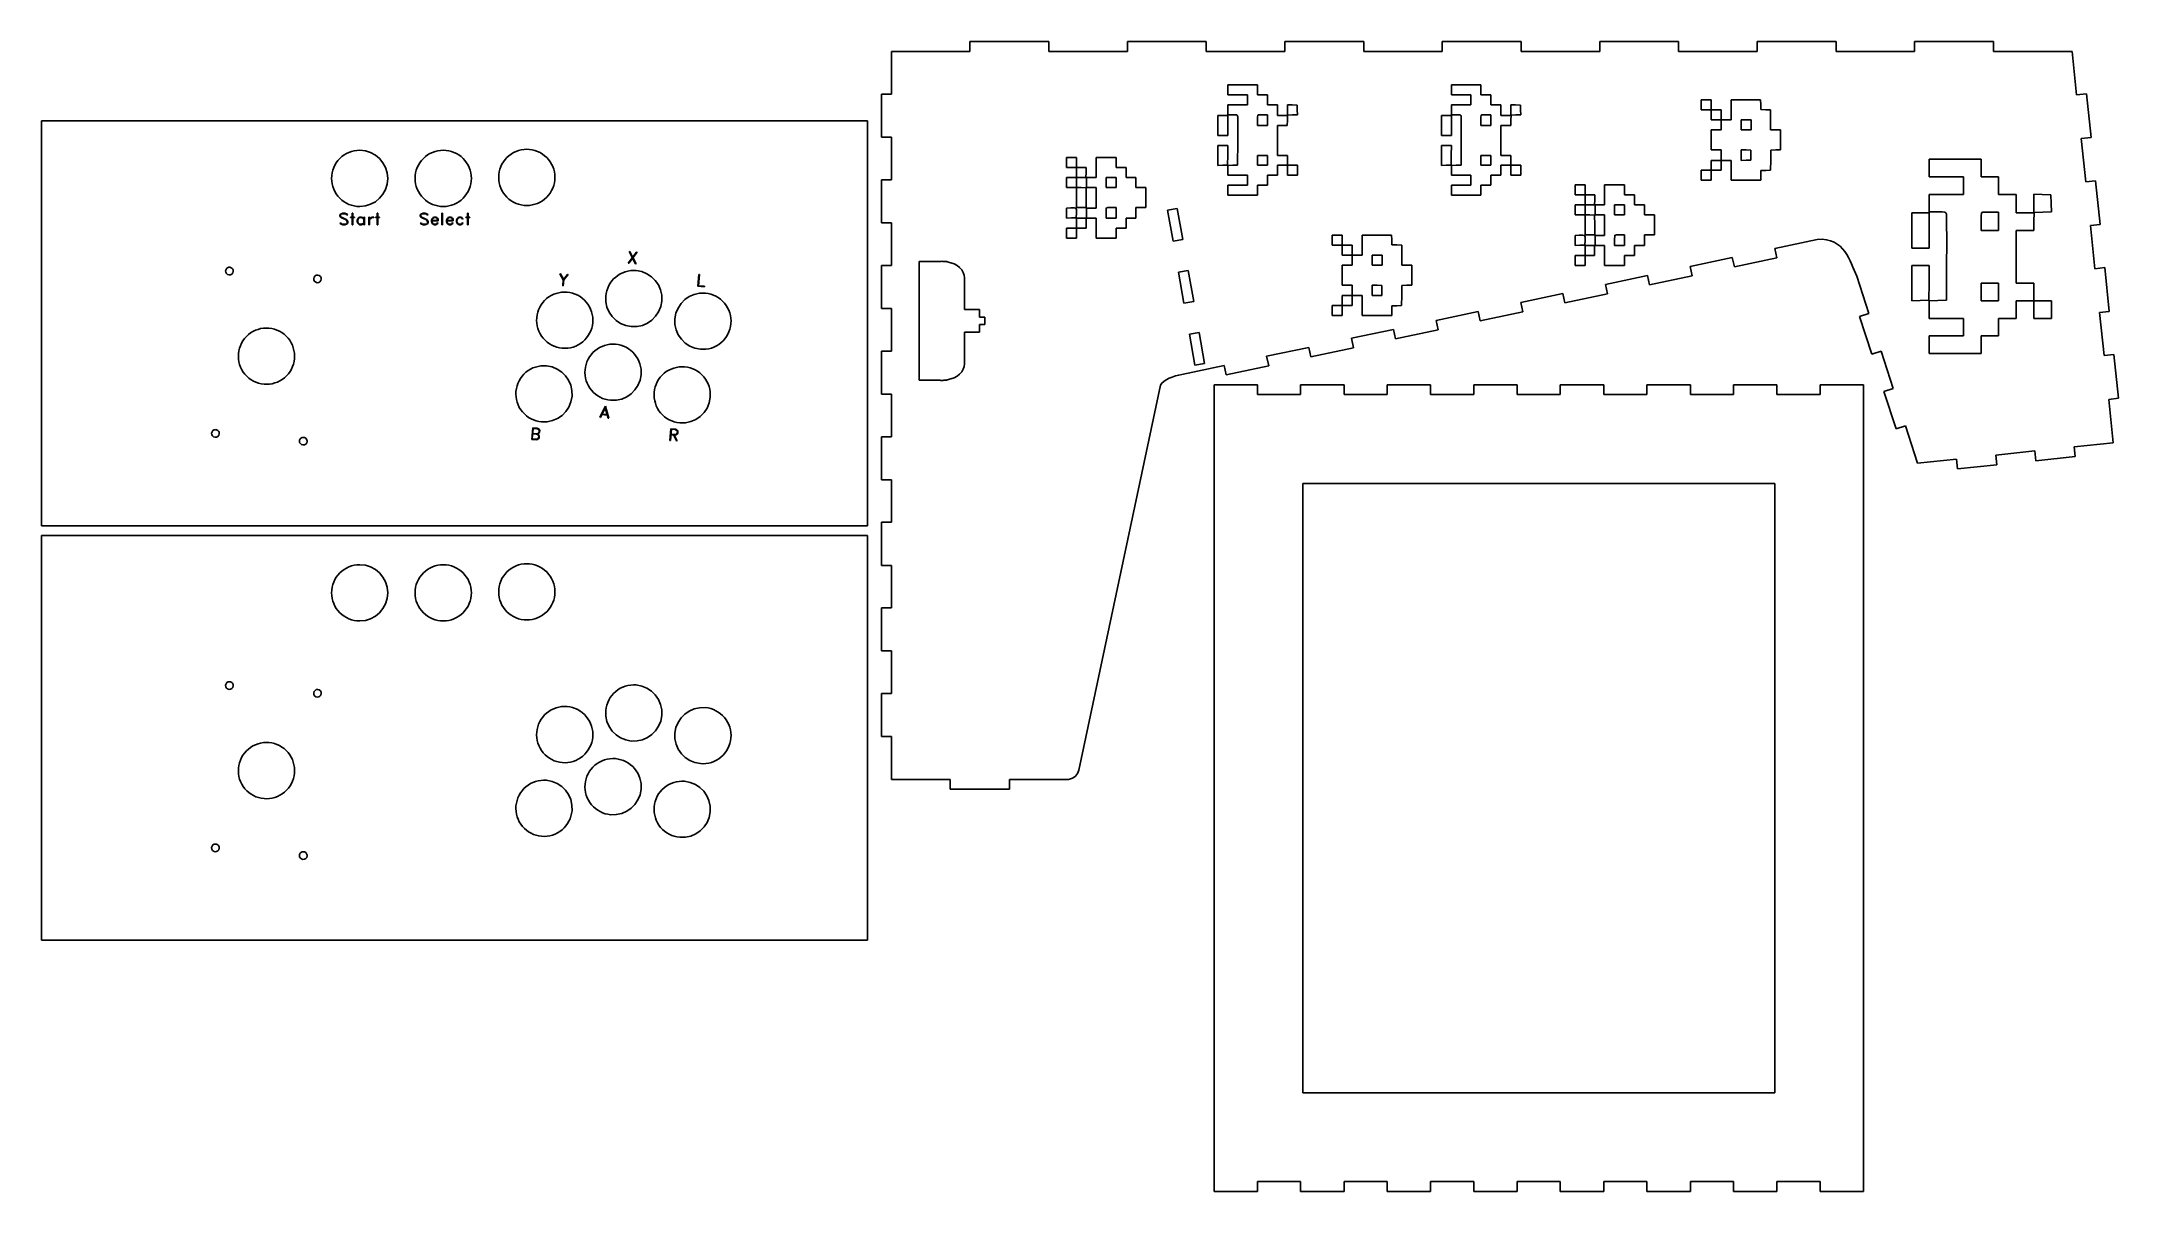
# Model space of a CAD drawing. Extents: x 222 to 1278, y 291 to 876.
import ezdxf

# ---------------------------------------------------------------- set-up
doc = ezdxf.new("R2010")
doc.units = 0
for name, color, linetype in [('Decoration', 7, 'CONTINUOUS'), ('Decoration_1p', 7, 'CONTINUOUS'), ('Panel_1p', 7, 'CONTINUOUS'), ('Plan', 7, 'CONTINUOUS')]:
    doc.layers.add(name, color=color, linetype=linetype)

msp = doc.modelspace()

# ---------------------------------------------------------------- linework, layer by layer
at = {"layer": 'Decoration', "color": 1}
for p, q in [((825.357675, 850.98098), (825.357675, 853.52098)), ((825.357675, 853.52098), (832.836564, 853.52098)), ((825.357675, 848.44098), (825.357675, 850.98098)), ((830.296564, 848.44098), (825.357675, 848.44098)), ((835.235453, 848.44098), (830.296564, 848.44098)), ((832.836564, 853.52098), (840.315453, 853.52098)), ((835.235453, 845.90098), (835.235453, 848.44098)), ((835.235453, 843.36098), (835.235453, 845.90098)), ((840.315453, 853.52098), (840.315453, 850.98098)), ((840.315453, 850.98098), (840.315453, 848.44098)), ((840.315453, 848.44098), (842.855453, 848.44098)), ((842.855453, 848.44098), (845.395453, 848.44098)), ((845.395453, 848.44098), (845.395453, 845.90098)), ((845.395453, 845.90098), (845.395453, 843.36098)), ((938.885036, 850.98098), (938.885036, 853.52098)), ((938.885036, 853.52098), (946.363924, 853.52098)), ((938.885036, 848.44098), (938.885036, 850.98098)), ((943.823924, 848.44098), (938.885036, 848.44098)), ((948.762813, 848.44098), (943.823924, 848.44098)), ((946.363924, 853.52098), (953.842813, 853.52098)), ((948.762813, 845.90098), (948.762813, 848.44098)), ((948.762813, 843.36098), (948.762813, 845.90098)), ((953.842813, 853.52098), (953.842813, 850.98098)), ((953.842813, 850.98098), (953.842813, 848.44098)), ((953.842813, 848.44098), (956.382813, 848.44098)), ((956.382813, 848.44098), (958.922813, 848.44098)), ((958.922813, 848.44098), (958.922813, 845.90098)), ((958.922813, 845.90098), (958.922813, 843.36098)), ((1065.842561, 843.360556), (1065.842561, 845.900556)), ((1065.842561, 845.900556), (1068.382561, 845.900556)), ((1068.382561, 845.901403), (1070.922561, 845.901403)), ((1068.382561, 845.900556), (1068.382561, 845.901403)), ((1070.922561, 845.901403), (1070.922561, 843.361403)), ((1081.082561, 840.821403), (1081.082561, 845.901403)), ((1081.082561, 845.901403), (1088.550443, 845.901403)), ((1088.550443, 845.901403), (1096.018354, 845.901403)), ((1096.018354, 845.901403), (1096.099888, 843.431959)), ((820.277704, 832.918758), (820.277704, 837.998758)), ((820.277704, 837.998758), (822.817704, 837.998758)), ((822.817704, 837.998758), (825.357704, 837.998758)), ((825.357675, 840.82098), (825.357675, 843.36098)), ((825.357675, 843.36098), (830.296564, 843.36098)), ((825.357675, 838.28098), (825.357675, 840.82098)), ((827.751174, 838.28098), (825.357675, 838.28098)), ((825.357704, 837.998758), (825.357704, 832.918758)), ((830.296564, 843.36098), (835.235453, 843.36098)), ((840.315453, 835.442106), (840.315453, 832.918758)), ((845.395453, 838.212682), (843.122294, 838.253999)), ((845.395453, 843.36098), (847.935453, 843.36098)), ((845.395453, 835.56572), (845.395453, 838.212682)), ((845.395453, 832.918758), (845.395453, 835.56572)), ((847.935453, 843.36098), (850.475453, 843.36098)), ((850.475453, 843.36098), (850.475453, 840.679869)), ((850.475453, 840.679869), (850.475453, 837.998758)), ((850.475453, 837.998758), (853.015453, 837.998758)), ((853.015453, 837.998758), (855.555453, 837.998758)), ((855.615397, 835.529313), (855.534258, 832.918758)), ((855.555453, 840.690875), (855.555453, 843.382965)), ((855.555453, 843.382965), (858.024898, 843.301431)), ((855.555453, 837.998758), (855.555453, 840.690875)), ((855.696564, 838.139869), (855.615397, 835.529313)), ((858.176818, 838.221572), (855.696564, 838.139869)), ((858.024898, 843.301431), (860.494342, 843.219869)), ((860.6571, 838.303275), (858.176818, 838.221572)), ((860.494342, 843.219869), (860.575707, 840.761572)), ((860.575707, 840.761572), (860.6571, 838.303275)), ((933.805036, 832.918758), (933.805036, 837.998758)), ((933.805036, 837.998758), (936.345036, 837.998758)), ((936.345036, 837.998758), (938.885036, 837.998758)), ((938.885036, 840.82098), (938.885036, 843.36098)), ((938.885036, 843.36098), (943.823924, 843.36098)), ((938.885036, 838.28098), (938.885036, 840.82098)), ((941.278562, 838.28098), (938.885036, 838.28098)), ((938.885036, 837.998758), (938.885036, 832.918758)), ((943.823924, 843.36098), (948.762813, 843.36098)), ((953.842813, 835.442106), (953.842813, 832.918758)), ((958.922813, 838.212682), (956.649683, 838.253999)), ((958.922813, 843.36098), (961.462813, 843.36098)), ((958.922813, 835.56572), (958.922813, 838.212682)), ((958.922813, 832.918758), (958.922813, 835.56572)), ((961.462813, 843.36098), (964.002813, 843.36098)), ((964.002813, 843.36098), (964.002813, 840.679869)), ((964.002813, 840.679869), (964.002813, 837.998758)), ((964.002813, 837.998758), (966.542813, 837.998758)), ((966.542813, 837.998758), (969.082813, 837.998758)), ((969.142786, 835.529313), (969.061647, 832.918758)), ((969.082813, 840.690875), (969.082813, 843.382965)), ((969.082813, 843.382965), (971.552258, 843.301431)), ((969.082813, 837.998758), (969.082813, 840.690875)), ((969.223924, 838.139869), (969.142786, 835.529313)), ((971.704206, 838.221572), (969.223924, 838.139869)), ((971.552258, 843.301431), (974.021702, 843.219869)), ((974.18446, 838.303275), (971.704206, 838.221572)), ((974.021702, 843.219869), (974.103095, 840.761572)), ((974.103095, 840.761572), (974.18446, 838.303275)), ((1065.842561, 840.820556), (1065.842561, 843.360556)), ((1068.382561, 840.820556), (1065.842561, 840.820556)), ((1070.922561, 840.820556), (1068.382561, 840.820556)), ((1070.922561, 843.361403), (1070.922561, 840.821403)), ((1070.922561, 840.821403), (1073.462561, 840.821403)), ((1070.922561, 838.280556), (1070.922561, 840.820556)), ((1070.922561, 835.740556), (1070.922561, 838.280556)), ((1073.462561, 835.740556), (1070.922561, 835.740556)), ((1073.462561, 840.821403), (1076.002561, 840.821403)), ((1076.002561, 835.740556), (1073.462561, 835.740556)), ((1076.002561, 840.821403), (1076.002561, 838.281403)), ((1076.002561, 838.281403), (1076.002561, 835.741403)), ((1076.002561, 835.741403), (1078.542561, 835.741403)), ((1076.002561, 833.200556), (1076.002561, 835.740556)), ((1078.542561, 835.741403), (1081.082561, 835.741403)), ((1081.082561, 835.741403), (1081.082561, 840.821403)), ((1088.702561, 835.741403), (1086.162561, 835.741403)), ((1086.162561, 835.741403), (1086.162561, 833.201403)), ((1091.242561, 835.741403), (1088.702561, 835.741403)), ((1091.242561, 833.201403), (1091.242561, 835.741403)), ((1096.099888, 843.431959), (1096.18145, 840.962514)), ((1096.18145, 840.962514), (1098.650894, 840.88098)), ((1098.650894, 840.88098), (1101.120339, 840.799446)), ((1101.120339, 840.799446), (1101.120339, 835.730425)), ((1101.120339, 835.730425), (1101.120339, 830.661403)), ((820.277704, 827.838758), (820.277704, 832.918758)), ((822.817704, 827.838758), (820.277704, 827.838758)), ((825.357704, 827.838758), (822.817704, 827.838758)), ((825.357704, 832.918758), (825.357704, 827.838758)), ((830.296564, 812.739869), (830.374937, 824.875424)), ((840.315453, 832.918758), (842.855453, 832.918758)), ((842.855453, 832.918758), (845.395453, 832.918758)), ((853.004842, 832.918758), (850.475453, 832.918758)), ((850.475453, 832.918758), (850.475453, 825.298758)), ((850.475453, 825.298758), (850.475453, 817.678758)), ((855.534258, 832.918758), (853.004842, 832.918758)), ((933.805036, 827.838758), (933.805036, 832.918758)), ((936.345036, 827.838758), (933.805036, 827.838758)), ((938.885036, 827.838758), (936.345036, 827.838758)), ((938.885036, 832.918758), (938.885036, 827.838758)), ((943.823924, 812.739869), (943.902326, 824.875424)), ((953.842813, 832.918758), (956.382813, 832.918758)), ((956.382813, 832.918758), (958.922813, 832.918758)), ((966.53223, 832.918758), (964.002813, 832.918758)), ((964.002813, 832.918758), (964.002813, 825.298758)), ((964.002813, 825.298758), (964.002813, 817.678758)), ((969.061647, 832.918758), (966.53223, 832.918758)), ((1070.922561, 825.580556), (1070.922561, 830.660556)), ((1070.922561, 830.660556), (1073.462561, 830.660556)), ((1070.922561, 820.500556), (1070.922561, 825.580556)), ((1073.462561, 830.660556), (1076.002561, 830.660556)), ((1076.002561, 830.660556), (1076.002561, 833.200556)), ((1086.162561, 833.201403), (1086.162561, 830.661403)), ((1086.162561, 830.661403), (1088.702561, 830.661403)), ((1088.702561, 830.661403), (1091.242561, 830.661403)), ((1091.242561, 830.661403), (1091.242561, 833.201403)), ((1101.120339, 830.661403), (1103.660339, 830.661403)), ((1103.660339, 830.661403), (1106.200339, 830.661403)), ((1106.200339, 830.661403), (1106.200339, 825.59241)), ((1106.200339, 825.59241), (1106.200339, 820.523388)), ((743.364697, 814.038204), (743.364697, 816.578204)), ((743.364697, 816.578204), (745.904697, 816.578204)), ((743.364697, 811.498204), (743.364697, 814.038204)), ((745.904697, 816.579502), (748.444697, 816.579502)), ((745.904697, 816.578204), (745.904697, 816.579502)), ((748.444697, 816.579502), (748.444697, 814.039502)), ((748.444697, 814.039502), (748.444697, 811.499502)), ((758.322475, 811.499502), (758.322475, 816.579502)), ((758.322475, 816.579502), (763.402475, 816.579502)), ((763.402475, 816.579502), (768.482475, 816.579502)), ((768.482475, 816.579502), (768.482475, 814.039502)), ((768.482475, 814.039502), (768.482475, 811.499502)), ((820.277675, 817.667779), (820.277675, 822.758758)), ((820.277675, 822.758758), (822.824195, 822.758758)), ((820.277675, 812.576801), (820.277675, 817.667779)), ((822.74712, 812.658335), (820.277675, 812.576801)), ((825.216564, 812.739869), (822.74712, 812.658335)), ((822.824195, 822.758758), (825.370714, 822.758758)), ((825.293639, 817.749313), (825.216564, 812.739869)), ((825.370714, 822.758758), (825.293639, 817.749313)), ((825.357675, 812.576801), (827.82712, 812.658335)), ((827.82712, 812.658335), (830.296564, 812.739869)), ((842.855453, 817.678758), (840.315453, 817.678758)), ((840.315453, 817.678758), (840.315453, 815.138758)), ((840.315453, 815.138758), (840.315453, 812.598758)), ((845.395453, 817.678758), (842.855453, 817.678758)), ((845.395453, 815.138758), (845.395453, 817.678758)), ((845.395453, 812.598758), (845.395453, 815.138758)), ((850.475453, 817.678758), (853.015453, 817.678758)), ((853.015453, 817.678758), (855.555453, 817.678758)), ((855.555453, 817.678758), (855.555453, 815.138758)), ((855.555453, 815.138758), (855.555453, 812.598758)), ((933.805036, 817.667779), (933.805036, 822.758758)), ((933.805036, 822.758758), (936.351527, 822.758758)), ((933.805036, 812.576801), (933.805036, 817.667779)), ((936.27448, 812.658335), (933.805036, 812.576801)), ((938.743924, 812.739869), (936.27448, 812.658335)), ((936.351527, 822.758758), (938.898046, 822.758758)), ((938.820971, 817.749313), (938.743924, 812.739869)), ((938.898046, 822.758758), (938.820971, 817.749313)), ((938.885036, 812.576801), (941.35448, 812.658335)), ((941.35448, 812.658335), (943.823924, 812.739869)), ((956.382813, 817.678758), (953.842813, 817.678758)), ((953.842813, 817.678758), (953.842813, 815.138758)), ((953.842813, 815.138758), (953.842813, 812.598758)), ((958.922813, 817.678758), (956.382813, 817.678758)), ((958.922813, 815.138758), (958.922813, 817.678758)), ((958.922813, 812.598758), (958.922813, 815.138758)), ((964.002813, 817.678758), (966.542813, 817.678758)), ((966.542813, 817.678758), (969.082813, 817.678758)), ((969.082813, 817.678758), (969.082813, 815.138758)), ((969.082813, 815.138758), (969.082813, 812.598758)), ((1073.462561, 820.500556), (1070.922561, 820.500556)), ((1070.922561, 812.598334), (1070.922561, 815.138334)), ((1070.922561, 815.138334), (1073.462561, 815.138334)), ((1076.002561, 820.500556), (1073.462561, 820.500556)), ((1073.462561, 815.138334), (1076.002561, 815.138334)), ((1076.002561, 817.819445), (1076.002561, 820.500556)), ((1076.002561, 815.138334), (1076.002561, 817.819445)), ((1078.542561, 815.138334), (1076.002561, 815.138334)), ((1076.002561, 815.138334), (1076.002561, 812.598334)), ((1081.082561, 815.138334), (1078.542561, 815.138334)), ((1081.082561, 810.058334), (1081.082561, 815.138334)), ((1088.632006, 820.441854), (1086.162561, 820.523388)), ((1086.162561, 820.523388), (1086.162561, 817.820292)), ((1086.162561, 817.820292), (1086.162561, 815.117224)), ((1086.162561, 815.117224), (1088.632006, 815.198758)), ((1091.10145, 820.360292), (1088.632006, 820.441854)), ((1088.632006, 815.198758), (1091.10145, 815.280292)), ((1091.10145, 817.820292), (1091.10145, 820.360292)), ((1091.10145, 815.280292), (1091.10145, 817.820292)), ((1101.184573, 815.22063), (1101.107695, 810.080968)), ((1101.26145, 820.360292), (1101.184573, 815.22063)), ((1103.730894, 820.441854), (1101.26145, 820.360292)), ((1106.200339, 820.523388), (1103.730894, 820.441854)), ((1181.74262, 811.239208), (1181.74262, 815.70546)), ((1181.74262, 815.70546), (1194.893244, 815.70546)), ((1194.893244, 815.70546), (1208.043897, 815.70546)), ((1208.043897, 815.70546), (1208.043897, 811.239208)), ((745.904697, 811.498204), (743.364697, 811.498204)), ((743.364697, 803.878204), (743.364697, 806.418204)), ((743.364697, 806.418204), (745.904697, 806.418204)), ((743.364697, 801.338204), (743.364697, 803.878204)), ((748.444697, 811.498204), (745.904697, 811.498204)), ((745.904697, 806.418204), (748.444697, 806.418204)), ((748.444697, 811.499502), (750.914142, 811.499502)), ((748.444697, 808.958204), (748.444697, 811.498204)), ((748.444697, 806.418204), (748.444697, 808.958204)), ((750.823577, 806.418204), (748.444697, 806.418204)), ((748.444697, 806.418204), (748.444697, 803.889182)), ((748.444697, 803.889182), (748.444697, 801.360161)), ((753.202428, 806.418204), (750.823577, 806.418204)), ((750.914142, 811.499502), (753.383586, 811.499502)), ((753.293021, 808.958853), (753.202428, 806.418204)), ((753.383586, 811.499502), (753.293021, 808.958853)), ((753.524697, 803.879502), (753.524697, 806.419502)), ((753.524697, 806.419502), (755.923586, 806.419502)), ((753.524697, 801.339502), (753.524697, 803.879502)), ((755.923586, 806.419502), (758.322475, 806.419502)), ((758.322475, 806.419502), (758.322475, 811.499502)), ((765.942475, 806.419502), (763.402475, 806.419502)), ((763.402475, 806.419502), (763.402475, 803.879502)), ((763.402475, 803.879502), (763.402475, 801.339502)), ((768.482475, 806.419502), (765.942475, 806.419502)), ((768.482475, 811.499502), (771.022475, 811.499502)), ((768.482475, 803.879502), (768.482475, 806.419502)), ((768.482475, 801.339502), (768.482475, 803.879502)), ((771.022475, 811.499502), (773.562475, 811.499502)), ((773.562475, 811.499502), (773.562475, 808.959502)), ((773.562475, 808.959502), (773.562475, 806.419502)), ((773.562475, 806.419502), (776.102475, 806.419502)), ((776.102475, 806.419502), (778.642475, 806.419502)), ((778.642475, 806.419502), (778.642475, 803.879502)), ((778.642475, 803.879502), (778.642475, 801.339502)), ((825.357675, 810.047779), (825.357675, 812.576801)), ((825.357675, 807.518758), (825.357675, 810.047779)), ((830.296564, 807.518758), (825.357675, 807.518758)), ((825.357675, 799.898758), (825.357675, 802.438758)), ((825.357675, 802.438758), (830.296564, 802.438758)), ((835.235453, 807.518758), (830.296564, 807.518758)), ((830.296564, 802.438758), (835.235453, 802.438758)), ((835.235453, 804.978758), (835.235453, 807.518758)), ((835.235453, 802.438758), (835.235453, 804.978758)), ((840.315453, 812.598758), (842.855453, 812.598758)), ((842.855453, 802.438758), (840.315453, 802.438758)), ((840.315453, 802.438758), (840.315453, 799.898758)), ((842.855453, 812.598758), (845.395453, 812.598758)), ((845.395453, 802.438758), (842.855453, 802.438758)), ((847.935453, 807.518758), (845.395453, 807.518758)), ((845.395453, 807.518758), (845.395453, 804.978758)), ((845.395453, 804.978758), (845.395453, 802.438758)), ((850.475453, 807.518758), (847.935453, 807.518758)), ((853.015453, 812.598758), (850.475453, 812.598758)), ((850.475453, 812.598758), (850.475453, 810.058758)), ((850.475453, 810.058758), (850.475453, 807.518758)), ((855.555453, 812.598758), (853.015453, 812.598758)), ((855.555453, 812.598758), (858.095453, 812.598758)), ((855.555453, 810.058758), (855.555453, 812.598758)), ((855.555453, 807.518758), (855.555453, 810.058758)), ((858.095453, 807.518758), (855.555453, 807.518758)), ((858.095453, 812.598758), (860.635453, 812.598758)), ((860.635453, 807.518758), (858.095453, 807.518758)), ((860.635453, 812.598758), (860.635453, 810.058758)), ((860.635453, 810.058758), (860.635453, 807.518758)), ((938.885036, 810.047779), (938.885036, 812.576801)), ((938.885036, 807.518758), (938.885036, 810.047779)), ((943.823924, 807.518758), (938.885036, 807.518758)), ((938.885036, 799.898758), (938.885036, 802.438758)), ((938.885036, 802.438758), (943.823924, 802.438758)), ((948.762813, 807.518758), (943.823924, 807.518758)), ((943.823924, 802.438758), (948.762813, 802.438758)), ((948.762813, 804.978758), (948.762813, 807.518758)), ((948.762813, 802.438758), (948.762813, 804.978758)), ((953.842813, 812.598758), (956.382813, 812.598758)), ((956.382813, 802.438758), (953.842813, 802.438758)), ((953.842813, 802.438758), (953.842813, 799.898758)), ((956.382813, 812.598758), (958.922813, 812.598758)), ((958.922813, 802.438758), (956.382813, 802.438758)), ((961.462813, 807.518758), (958.922813, 807.518758)), ((958.922813, 807.518758), (958.922813, 804.978758)), ((958.922813, 804.978758), (958.922813, 802.438758)), ((964.002813, 807.518758), (961.462813, 807.518758)), ((966.542813, 812.598758), (964.002813, 812.598758)), ((964.002813, 812.598758), (964.002813, 810.058758)), ((964.002813, 810.058758), (964.002813, 807.518758)), ((969.082813, 812.598758), (966.542813, 812.598758)), ((969.082813, 812.598758), (971.622813, 812.598758)), ((969.082813, 810.058758), (969.082813, 812.598758)), ((969.082813, 807.518758), (969.082813, 810.058758)), ((971.622813, 807.518758), (969.082813, 807.518758)), ((971.622813, 812.598758), (974.162813, 812.598758)), ((974.162813, 807.518758), (971.622813, 807.518758)), ((974.162813, 812.598758), (974.162813, 810.058758)), ((974.162813, 810.058758), (974.162813, 807.518758)), ((1001.788813, 800.123181), (1001.788813, 802.663181)), ((1001.788813, 802.663181), (1004.328813, 802.663181)), ((1004.328813, 802.664451), (1006.868813, 802.664451)), ((1004.328813, 802.663181), (1004.328813, 802.664451)), ((1006.868813, 802.664451), (1006.868813, 800.124451)), ((1016.746591, 797.584451), (1016.746591, 802.664451)), ((1016.746591, 802.664451), (1021.826591, 802.664451)), ((1021.826591, 802.664451), (1026.906591, 802.664451)), ((1026.906591, 802.664451), (1026.906591, 800.124451)), ((1065.842561, 807.518334), (1065.842561, 810.058334)), ((1065.842561, 810.058334), (1068.382561, 810.058334)), ((1065.842561, 804.978334), (1065.842561, 807.518334)), ((1068.382561, 804.978334), (1065.842561, 804.978334)), ((1068.382561, 810.058334), (1070.922561, 810.058334)), ((1070.922561, 804.978334), (1068.382561, 804.978334)), ((1070.922561, 810.058334), (1070.922561, 812.598334)), ((1073.462561, 810.058334), (1070.922561, 810.058334)), ((1070.922561, 810.058334), (1070.922561, 807.518334)), ((1070.922561, 807.518334), (1070.922561, 804.978334)), ((1076.002561, 810.058334), (1073.462561, 810.058334)), ((1076.002561, 812.598334), (1076.002561, 810.058334)), ((1081.082561, 804.978334), (1081.082561, 810.058334)), ((1088.632006, 804.978334), (1081.082561, 804.978334)), ((1096.18145, 804.978334), (1088.632006, 804.978334)), ((1098.644573, 809.999519), (1096.18145, 809.91807)), ((1096.18145, 809.91807), (1096.18145, 807.448202)), ((1096.18145, 807.448202), (1096.18145, 804.978334)), ((1101.107695, 810.080968), (1098.644573, 809.999519)), ((1181.74262, 806.772957), (1181.74262, 811.239208)), ((1190.426993, 806.772957), (1181.74262, 806.772957)), ((1199.111394, 806.772957), (1190.426993, 806.772957)), ((1199.111394, 802.306678), (1199.111394, 806.772957)), ((1199.111394, 797.840426), (1199.111394, 802.306678)), ((1208.043897, 811.239208), (1208.043897, 806.772957)), ((1208.043897, 806.772957), (1212.510176, 806.772957)), ((1212.510176, 806.772957), (1216.976428, 806.772957)), ((1216.976428, 806.772957), (1216.976428, 802.306678)), ((1216.976428, 802.306678), (1216.976428, 797.840426)), ((745.904697, 801.338204), (743.364697, 801.338204)), ((748.444697, 801.338204), (745.904697, 801.338204)), ((748.444697, 801.360161), (750.85781, 801.278627)), ((748.444697, 796.258204), (748.444697, 801.338204)), ((748.444697, 791.178204), (748.444697, 796.258204)), ((750.85781, 801.278627), (753.270895, 801.197093)), ((753.270895, 801.197093), (753.327255, 796.18762)), ((753.327255, 796.18762), (753.383586, 791.178147)), ((755.923586, 801.339502), (753.524697, 801.339502)), ((758.322475, 801.339502), (755.923586, 801.339502)), ((758.322475, 796.118391), (758.322475, 801.339502)), ((758.322475, 790.89728), (758.322475, 796.118391)), ((763.402475, 801.339502), (765.942475, 801.339502)), ((765.942475, 801.339502), (768.482475, 801.339502)), ((778.642475, 801.339502), (781.182475, 801.339502)), ((781.182475, 801.339502), (783.722475, 801.339502)), ((783.722475, 801.339502), (783.722475, 796.259502)), ((783.722475, 796.259502), (783.722475, 791.179502)), ((825.357675, 797.358758), (825.357675, 799.898758)), ((832.836564, 797.358758), (825.357675, 797.358758)), ((840.315453, 797.358758), (832.836564, 797.358758)), ((840.315453, 799.898758), (840.315453, 797.358758)), ((938.885036, 797.358758), (938.885036, 799.898758)), ((946.363924, 797.358758), (938.885036, 797.358758)), ((953.842813, 797.358758), (946.363924, 797.358758)), ((953.842813, 799.898758), (953.842813, 797.358758)), ((1001.788813, 797.583181), (1001.788813, 800.123181)), ((1004.328813, 797.583181), (1001.788813, 797.583181)), ((1001.788813, 789.963181), (1001.788813, 792.503181)), ((1001.788813, 792.503181), (1004.328813, 792.503181)), ((1006.868813, 797.583181), (1004.328813, 797.583181)), ((1004.328813, 792.503181), (1006.868813, 792.503181)), ((1006.868813, 800.124451), (1006.868813, 797.584451)), ((1006.868813, 797.584451), (1009.338257, 797.584451)), ((1006.868813, 795.043181), (1006.868813, 797.583181)), ((1006.868813, 792.503181), (1006.868813, 795.043181)), ((1009.247664, 792.503181), (1006.868813, 792.503181)), ((1006.868813, 792.503181), (1006.868813, 789.974159)), ((1011.626515, 792.503181), (1009.247664, 792.503181)), ((1009.338257, 797.584451), (1011.807702, 797.584451)), ((1011.717108, 795.04383), (1011.626515, 792.503181)), ((1011.807702, 797.584451), (1011.717108, 795.04383)), ((1011.948813, 789.964451), (1011.948813, 792.504451)), ((1011.948813, 792.504451), (1014.347702, 792.504451)), ((1014.347702, 792.504451), (1016.746591, 792.504451)), ((1016.746591, 792.504451), (1016.746591, 797.584451)), ((1024.366591, 792.504451), (1021.826591, 792.504451)), ((1021.826591, 792.504451), (1021.826591, 789.964451)), ((1026.906591, 792.504451), (1024.366591, 792.504451)), ((1026.906591, 800.124451), (1026.906591, 797.584451)), ((1026.906591, 797.584451), (1029.446591, 797.584451)), ((1026.906591, 789.964451), (1026.906591, 792.504451)), ((1029.446591, 797.584451), (1031.986591, 797.584451)), ((1031.986591, 797.584451), (1031.986591, 795.044451)), ((1031.986591, 795.044451), (1031.986591, 792.504451)), ((1031.986591, 792.504451), (1034.526591, 792.504451)), ((1034.526591, 792.504451), (1037.066562, 792.504451)), ((1037.066562, 792.504451), (1037.066562, 789.964451)), ((1181.74262, 793.374175), (1181.74262, 797.840426)), ((1181.74262, 797.840426), (1190.426993, 797.840426)), ((1181.74262, 788.907924), (1181.74262, 793.374175)), ((1190.426993, 797.840426), (1199.111394, 797.840426)), ((1216.976428, 797.840426), (1221.442707, 797.840426)), ((1221.442707, 797.840426), (1225.90893, 797.840426)), ((1225.90893, 797.840426), (1225.90893, 793.126045)), ((1225.90893, 793.126045), (1225.90893, 788.411664)), ((1234.841433, 793.145349), (1234.841433, 797.879091)), ((1234.841433, 797.879091), (1239.183648, 797.735665)), ((1234.841433, 788.411664), (1234.841433, 793.145349)), ((1239.183648, 797.735665), (1243.525834, 797.592296)), ((1243.525834, 797.592296), (1243.668949, 793.269724)), ((1243.668949, 793.269724), (1243.812007, 788.947124)), ((743.364697, 790.852689), (745.450348, 790.94554)), ((743.364697, 788.323978), (743.364697, 790.852689)), ((743.364697, 785.795295), (743.364697, 788.323978)), ((745.834142, 785.876829), (743.364697, 785.795295)), ((748.303586, 785.958391), (745.834142, 785.876829)), ((748.38481, 788.405088), (748.303586, 785.958391)), ((750.914142, 791.178176), (748.444697, 791.178204)), ((748.444697, 783.27728), (748.444697, 785.81728)), ((748.444697, 785.81728), (750.843586, 785.81728)), ((748.444697, 780.73728), (748.444697, 783.27728)), ((750.843586, 785.81728), (753.242475, 785.81728)), ((753.383586, 791.178147), (750.914142, 791.178176)), ((753.242475, 785.81728), (753.242475, 783.27728)), ((753.242475, 783.27728), (753.242475, 780.73728)), ((753.524697, 788.35728), (753.524697, 790.89728)), ((753.524697, 790.89728), (755.923586, 790.89728)), ((753.524697, 785.81728), (753.524697, 788.35728)), ((755.923586, 785.81728), (753.524697, 785.81728)), ((755.923586, 790.89728), (758.322475, 790.89728)), ((758.322475, 785.81728), (755.923586, 785.81728)), ((758.322475, 780.73728), (758.322475, 785.81728)), ((763.402475, 788.310233), (763.402475, 785.81728)), ((763.402475, 785.81728), (765.942475, 785.81728)), ((765.942475, 785.81728), (768.482475, 785.81728)), ((768.482475, 791.179502), (766.130633, 791.179502)), ((768.482475, 788.498391), (768.482475, 791.179502)), ((768.482475, 785.81728), (768.482475, 788.498391)), ((776.102475, 785.81728), (773.562475, 785.81728)), ((773.562475, 785.81728), (773.562475, 783.27728)), ((773.562475, 783.27728), (773.562475, 780.73728)), ((778.642475, 785.81728), (776.102475, 785.81728)), ((781.182475, 791.179502), (778.642475, 791.179502)), ((778.642475, 791.179502), (778.642475, 788.498391)), ((778.642475, 788.498391), (778.642475, 785.81728)), ((783.722475, 791.179502), (781.182475, 791.179502)), ((1001.788813, 787.423181), (1001.788813, 789.963181)), ((1004.328813, 787.423181), (1001.788813, 787.423181)), ((1006.868813, 787.423181), (1004.328813, 787.423181)), ((1006.868813, 789.974159), (1006.868813, 787.445138)), ((1006.868813, 787.445138), (1009.281898, 787.363604)), ((1006.868813, 782.343152), (1006.868813, 787.423181)), ((1006.868813, 777.263152), (1006.868813, 782.343152)), ((1009.281898, 787.363604), (1011.69501, 787.28207)), ((1011.69501, 787.28207), (1011.751342, 782.272597)), ((1011.751342, 782.272597), (1011.807702, 777.263124)), ((1011.948813, 787.424451), (1011.948813, 789.964451)), ((1014.347702, 787.424451), (1011.948813, 787.424451)), ((1016.746591, 787.424451), (1014.347702, 787.424451)), ((1016.746591, 782.20334), (1016.746591, 787.424451)), ((1016.746591, 776.982228), (1016.746591, 782.20334)), ((1021.826591, 789.964451), (1021.826591, 787.424451)), ((1021.826591, 787.424451), (1024.366591, 787.424451)), ((1024.366591, 787.424451), (1026.906591, 787.424451)), ((1026.906591, 787.424451), (1026.906591, 789.964451)), ((1037.066562, 789.964451), (1037.066562, 787.424451)), ((1037.066562, 787.424451), (1039.606562, 787.424451)), ((1039.606562, 787.424451), (1042.146562, 787.424451)), ((1042.146562, 787.424451), (1042.146562, 782.344451)), ((1042.146562, 782.344451), (1042.146562, 777.264451)), ((1172.809976, 779.479161), (1172.809976, 788.411664)), ((1172.809976, 788.411664), (1177.276228, 788.411664)), ((1177.276228, 788.411664), (1181.742507, 788.411664)), ((1181.742507, 788.411664), (1181.742507, 779.479161)), ((1185.951287, 788.907924), (1181.74262, 788.907924)), ((1208.043897, 783.916118), (1208.043897, 779.479161)), ((1216.976428, 788.78781), (1212.979371, 788.860426)), ((1216.976428, 784.133486), (1216.976428, 788.78781)), ((1216.976428, 779.479161), (1216.976428, 784.133486)), ((1225.90893, 788.411664), (1230.37521, 788.411664)), ((1230.37521, 788.411664), (1234.841433, 788.411664)), ((1234.946871, 784.069478), (1234.804236, 779.479161)), ((1235.089563, 788.659794), (1234.946871, 784.069478)), ((1239.450799, 788.803445), (1235.089563, 788.659794)), ((1243.812007, 788.947124), (1239.450799, 788.803445)), ((743.364697, 778.19728), (743.364697, 780.73728)), ((743.364697, 780.73728), (745.904697, 780.73728)), ((743.364697, 775.65728), (743.364697, 778.19728)), ((745.904697, 775.65728), (743.364697, 775.65728)), ((745.904697, 780.73728), (748.444697, 780.73728)), ((748.444697, 775.65728), (745.904697, 775.65728)), ((750.843586, 780.73728), (748.444697, 780.73728)), ((748.444697, 780.73728), (748.444697, 778.19728)), ((748.444697, 778.19728), (748.444697, 775.65728)), ((753.242475, 780.73728), (750.843586, 780.73728)), ((758.322475, 775.65728), (758.322475, 780.73728)), ((763.402475, 775.65728), (758.322475, 775.65728)), ((768.482475, 775.65728), (763.402475, 775.65728)), ((771.022475, 780.73728), (768.482475, 780.73728)), ((768.482475, 780.73728), (768.482475, 778.19728)), ((768.482475, 778.19728), (768.482475, 775.65728)), ((773.562475, 780.73728), (771.022475, 780.73728)), ((878.373063, 774.601289), (878.373063, 777.141289)), ((878.373063, 777.141289), (880.913063, 777.141289)), ((878.373063, 772.061289), (878.373063, 774.601289)), ((880.913063, 772.061289), (878.373063, 772.061289)), ((880.913063, 777.142164), (883.453063, 777.142164)), ((880.913063, 777.141289), (880.913063, 777.142164)), ((883.453063, 772.061289), (880.913063, 772.061289)), ((883.453063, 777.142164), (883.453063, 774.602164)), ((883.453063, 774.602164), (883.453063, 772.062164)), ((883.453063, 772.062164), (885.993063, 772.062164)), ((883.453063, 769.521289), (883.453063, 772.061289)), ((885.993063, 772.062164), (888.533063, 772.062164)), ((888.533063, 772.062164), (888.533063, 769.522164)), ((893.613063, 772.062164), (893.613063, 777.142164)), ((893.613063, 777.142164), (901.080974, 777.142164)), ((893.613063, 766.982164), (893.613063, 772.062164)), ((901.080974, 777.142164), (908.548856, 777.142164)), ((908.548856, 777.142164), (908.630418, 774.672719)), ((908.630418, 774.672719), (908.711952, 772.203275)), ((908.711952, 772.203275), (911.181397, 772.121713)), ((911.181397, 772.121713), (913.650841, 772.040179)), ((913.650841, 772.040179), (913.650841, 766.971157)), ((1001.788813, 776.937637), (1003.874435, 777.030488)), ((1001.788813, 774.408954), (1001.788813, 776.937637)), ((1001.788813, 771.880272), (1001.788813, 774.408954)), ((1004.258257, 771.961806), (1001.788813, 771.880272)), ((1006.727702, 772.04334), (1004.258257, 771.961806)), ((1006.808897, 774.490037), (1006.727702, 772.04334)), ((1009.338257, 777.263152), (1006.868813, 777.263152)), ((1006.868813, 769.362228), (1006.868813, 771.902228)), ((1006.868813, 771.902228), (1009.267702, 771.902228)), ((1009.267702, 771.902228), (1011.666591, 771.902228)), ((1011.807702, 777.263124), (1009.338257, 777.263152)), ((1011.666591, 771.902228), (1011.666591, 769.362228)), ((1011.948813, 774.442228), (1011.948813, 776.982228)), ((1011.948813, 776.982228), (1014.347702, 776.982228)), ((1011.948813, 771.902228), (1011.948813, 774.442228)), ((1014.347702, 771.902228), (1011.948813, 771.902228)), ((1014.347702, 776.982228), (1016.746591, 776.982228)), ((1016.746591, 771.902228), (1014.347702, 771.902228)), ((1016.746591, 766.822228), (1016.746591, 771.902228)), ((1021.826591, 774.39521), (1021.826591, 771.902228)), ((1021.826591, 771.902228), (1024.366591, 771.902228)), ((1024.366591, 771.902228), (1026.906591, 771.902228)), ((1026.906591, 777.264451), (1024.55472, 777.264451)), ((1026.906591, 774.58334), (1026.906591, 777.264451)), ((1026.906591, 771.902228), (1026.906591, 774.58334)), ((1034.526591, 771.902228), (1031.986591, 771.902228)), ((1031.986591, 771.902228), (1031.986591, 769.362228)), ((1037.066562, 771.902228), (1034.526591, 771.902228)), ((1039.606562, 777.264451), (1037.066562, 777.264451)), ((1037.066562, 777.264451), (1037.066562, 774.58334)), ((1037.066562, 774.58334), (1037.066562, 771.902228)), ((1042.146562, 777.264451), (1039.606562, 777.264451)), ((1172.809976, 770.54663), (1172.809976, 779.479161)), ((1177.276228, 770.54663), (1172.809976, 770.54663)), ((1181.742507, 770.54663), (1177.276228, 770.54663)), ((1181.742507, 779.479161), (1181.742507, 770.54663)), ((1208.043897, 779.479161), (1212.510176, 779.479161)), ((1212.510176, 779.479161), (1216.976428, 779.479161)), ((1230.356583, 779.479161), (1225.90893, 779.479161)), ((1225.90893, 779.479161), (1225.90893, 766.080379)), ((1234.804236, 779.479161), (1230.356583, 779.479161)), ((678.018484, 763.691924), (668.391517, 763.691924)), ((668.391517, 763.691924), (668.391517, 755.348176)), ((679.968132, 763.812639), (679.968132, 763.812639)), ((682.732498, 763.691924), (681.917779, 763.691924)), ((682.732498, 763.569552), (682.732498, 763.691924)), ((883.453063, 766.981289), (883.453063, 769.521289)), ((885.993063, 766.981289), (883.453063, 766.981289)), ((883.453063, 756.821289), (883.453063, 761.901289)), ((883.453063, 761.901289), (885.993063, 761.901289)), ((888.533063, 766.981289), (885.993063, 766.981289)), ((885.993063, 761.901289), (888.533063, 761.901289)), ((888.533063, 769.522164), (888.533063, 766.982164)), ((888.533063, 766.982164), (891.073063, 766.982164)), ((888.533063, 764.441289), (888.533063, 766.981289)), ((888.533063, 761.901289), (888.533063, 764.441289)), ((891.073063, 766.982164), (893.613063, 766.982164)), ((901.233063, 766.982164), (898.693063, 766.982164)), ((898.693063, 766.982164), (898.693063, 764.442164)), ((898.693063, 764.442164), (898.693063, 761.902164)), ((898.693063, 761.902164), (901.233063, 761.902164)), ((903.773063, 766.982164), (901.233063, 766.982164)), ((901.233063, 761.902164), (903.773063, 761.902164)), ((903.773063, 764.442164), (903.773063, 766.982164)), ((903.773063, 761.902164), (903.773063, 764.442164)), ((913.650841, 766.971157), (913.650841, 761.902164)), ((913.650841, 761.902164), (916.190841, 761.902164)), ((916.190841, 761.902164), (918.730841, 761.902164)), ((918.730841, 761.902164), (918.730841, 756.833142)), ((1001.788813, 764.282228), (1001.788813, 766.822228)), ((1001.788813, 766.822228), (1004.328813, 766.822228)), ((1001.788813, 761.742228), (1001.788813, 764.282228)), ((1004.328813, 761.742228), (1001.788813, 761.742228)), ((1004.328813, 766.822228), (1006.868813, 766.822228)), ((1006.868813, 761.742228), (1004.328813, 761.742228)), ((1006.868813, 766.822228), (1006.868813, 769.362228)), ((1009.267702, 766.822228), (1006.868813, 766.822228)), ((1006.868813, 766.822228), (1006.868813, 764.282228)), ((1006.868813, 764.282228), (1006.868813, 761.742228)), ((1011.666591, 766.822228), (1009.267702, 766.822228)), ((1011.666591, 769.362228), (1011.666591, 766.822228)), ((1016.746591, 761.742228), (1016.746591, 766.822228)), ((1021.826591, 761.742228), (1016.746591, 761.742228)), ((1026.906591, 761.742228), (1021.826591, 761.742228)), ((1029.446591, 766.822228), (1026.906591, 766.822228)), ((1026.906591, 766.822228), (1026.906591, 764.282228)), ((1026.906591, 764.282228), (1026.906591, 761.742228)), ((1031.986591, 766.822228), (1029.446591, 766.822228)), ((1031.986591, 769.362228), (1031.986591, 766.822228)), ((1172.810117, 752.662293), (1172.810117, 761.614128)), ((1172.810117, 761.614128), (1177.287799, 761.614128)), ((1177.287799, 761.614128), (1181.765536, 761.614128)), ((1181.765536, 761.614128), (1181.630013, 752.805662)), ((1190.426993, 743.997224), (1190.56483, 765.33599)), ((1225.90893, 766.080379), (1225.90893, 752.681597)), ((668.391517, 755.348176), (668.391517, 711.77902)), ((691.544774, 739.372855), (691.544774, 755.348176)), ((883.453063, 751.741289), (883.453063, 756.821289)), ((885.993063, 751.741289), (883.453063, 751.741289)), ((888.533063, 751.741289), (885.993063, 751.741289)), ((888.533063, 749.060178), (888.533063, 751.741289)), ((901.162508, 751.682587), (898.693063, 751.764121)), ((898.693063, 751.764121), (898.693063, 749.061053)), ((903.631952, 751.601053), (901.162508, 751.682587)), ((903.631952, 749.061053), (903.631952, 751.601053)), ((913.791952, 751.601053), (913.715075, 746.461391)), ((916.261397, 751.682587), (913.791952, 751.601053)), ((918.730841, 751.764121), (916.261397, 751.682587)), ((918.730841, 756.833142), (918.730841, 751.764121)), ((1172.810117, 743.71043), (1172.810117, 752.662293)), ((1181.630013, 752.805662), (1181.49449, 743.997224)), ((1212.510176, 752.681597), (1208.043897, 752.681597)), ((1208.043897, 752.681597), (1208.043897, 748.215346)), ((1216.976428, 752.681597), (1212.510176, 752.681597)), ((1216.976428, 748.215346), (1216.976428, 752.681597)), ((1225.90893, 752.681597), (1230.37521, 752.681597)), ((1230.37521, 752.681597), (1234.841433, 752.681597)), ((1234.841433, 752.681597), (1234.841433, 748.215346)), ((699.091453, 739.372855), (691.544774, 739.372855)), ((699.091453, 735.411824), (699.091453, 739.372855)), ((878.373063, 738.759067), (878.373063, 741.299067)), ((878.373063, 741.299067), (880.913063, 741.299067)), ((880.913063, 741.299067), (883.453063, 741.299067)), ((883.453063, 743.839067), (883.453063, 746.379067)), ((883.453063, 746.379067), (885.993063, 746.379067)), ((883.453063, 741.299067), (883.453063, 743.839067)), ((885.993063, 741.299067), (883.453063, 741.299067)), ((883.453063, 741.299067), (883.453063, 738.759067)), ((885.993063, 746.379067), (888.533063, 746.379067)), ((888.533063, 741.299067), (885.993063, 741.299067)), ((888.533063, 746.379067), (888.533063, 749.060178)), ((891.073063, 746.379067), (888.533063, 746.379067)), ((888.533063, 746.379067), (888.533063, 743.839067)), ((888.533063, 743.839067), (888.533063, 741.299067)), ((893.613063, 746.379067), (891.073063, 746.379067)), ((893.613063, 741.299067), (893.613063, 746.379067)), ((893.613063, 736.219067), (893.613063, 741.299067)), ((898.693063, 749.061053), (898.693063, 746.357956)), ((898.693063, 746.357956), (901.162508, 746.43949)), ((901.162508, 746.43949), (903.631952, 746.521053)), ((903.631952, 746.521053), (903.631952, 749.061053)), ((911.175075, 741.24028), (908.711952, 741.15883)), ((908.711952, 741.15883), (908.711952, 738.688934)), ((913.638198, 741.321729), (911.175075, 741.24028)), ((913.715075, 746.461391), (913.638198, 741.321729)), ((1177.152304, 743.853855), (1172.810117, 743.71043)), ((1181.49449, 743.997224), (1177.152304, 743.853855)), ((1181.74262, 743.71043), (1186.084806, 743.853855)), ((1181.74262, 739.263539), (1181.74262, 743.71043)), ((1181.74262, 734.816563), (1181.74262, 739.263539)), ((1186.084806, 743.853855), (1190.426993, 743.997224)), ((1208.043897, 748.215346), (1208.043897, 743.749094)), ((1208.043897, 743.749094), (1212.510176, 743.749094)), ((1212.510176, 743.749094), (1216.976428, 743.749094)), ((1216.976428, 743.749094), (1216.976428, 748.215346)), ((1230.37521, 743.749094), (1225.90893, 743.749094)), ((1225.90893, 743.749094), (1225.90893, 739.282843)), ((1225.90893, 739.282843), (1225.90893, 734.816563)), ((1234.841433, 743.749094), (1230.37521, 743.749094)), ((1234.841433, 748.215346), (1234.841433, 743.749094)), ((1234.841433, 743.749094), (1239.307712, 743.749094)), ((1234.841433, 739.282843), (1234.841433, 743.749094)), ((1234.841433, 734.816563), (1234.841433, 739.282843)), ((1239.307712, 743.749094), (1243.773964, 743.749094)), ((1243.773964, 743.749094), (1243.773964, 739.282843)), ((1243.773964, 739.282843), (1243.773964, 734.816563)), ((701.814446, 735.411824), (699.091453, 735.411824)), ((699.091453, 727.754342), (699.091453, 731.715373)), ((699.091453, 731.715373), (701.814446, 731.715373)), ((701.814446, 731.715373), (701.814446, 735.411824)), ((878.373063, 736.219067), (878.373063, 738.759067)), ((880.913063, 736.219067), (878.373063, 736.219067)), ((883.453063, 736.219067), (880.913063, 736.219067)), ((883.453063, 738.759067), (883.453063, 736.219067)), ((901.162508, 736.219067), (893.613063, 736.219067)), ((908.711952, 736.219067), (901.162508, 736.219067)), ((908.711952, 738.688934), (908.711952, 736.219067)), ((1190.426993, 734.816563), (1181.74262, 734.816563)), ((1199.111394, 734.816563), (1190.426993, 734.816563)), ((1199.111394, 730.350312), (1199.111394, 734.816563)), ((1199.111394, 725.884061), (1199.111394, 730.350312)), ((1221.442707, 734.816563), (1216.976428, 734.816563)), ((1216.976428, 734.816563), (1216.976428, 730.350312)), ((1216.976428, 730.350312), (1216.976428, 725.884061)), ((1225.90893, 734.816563), (1221.442707, 734.816563)), ((1239.307712, 734.816563), (1234.841433, 734.816563)), ((1243.773964, 734.816563), (1239.307712, 734.816563)), ((691.544774, 711.77902), (691.544774, 727.754342)), ((691.544774, 727.754342), (699.091453, 727.754342)), ((1181.74262, 721.417809), (1181.74262, 725.884061)), ((1181.74262, 725.884061), (1190.426993, 725.884061)), ((1181.74262, 716.95153), (1181.74262, 721.417809)), ((1190.426993, 725.884061), (1199.111394, 725.884061)), ((1212.510176, 725.884061), (1208.043897, 725.884061)), ((1208.043897, 725.884061), (1208.043897, 721.417809)), ((1208.043897, 721.417809), (1208.043897, 716.95153)), ((1216.976428, 725.884061), (1212.510176, 725.884061)), ((668.391517, 711.77902), (668.391517, 703.435273)), ((1194.893244, 716.95153), (1181.74262, 716.95153)), ((1208.043897, 716.95153), (1194.893244, 716.95153)), ((668.391517, 703.435273), (678.018484, 703.435273)), ((681.917779, 703.435273), (682.732498, 703.435273)), ((682.732498, 703.435273), (682.732498, 703.557644))]:
    msp.add_line(p, q, dxfattribs=at)
for points in [[(830.29902, 837.64598), (830.154042, 838.242456), (829.999469, 838.28098), (827.751174, 838.28098)], [(830.374937, 824.875424), (830.418061, 831.54998), (830.383968, 837.29673), (830.29902, 837.64598)], [(840.582294, 838.130386), (840.435539, 838.03968), (840.315453, 836.829962), (840.315453, 835.442106)], [(843.122294, 838.253999), (841.872078, 838.276859), (840.729078, 838.221092), (840.582294, 838.130386)], [(943.826408, 837.64598), (943.68143, 838.242456), (943.526857, 838.28098), (941.278562, 838.28098)], [(943.902326, 824.875424), (943.945449, 831.54998), (943.911357, 837.29673), (943.826408, 837.64598)], [(954.109683, 838.130386), (953.962899, 838.03968), (953.842813, 836.829962), (953.842813, 835.442106)], [(956.649683, 838.253999), (955.399438, 838.276859), (954.256438, 838.221092), (954.109683, 838.130386)], [(745.450348, 790.94554), (748.645978, 791.087808), (748.478677, 791.232644), (748.38481, 788.405088)], [(763.590633, 790.991344), (763.487142, 790.887854), (763.402475, 789.681354), (763.402475, 788.310233)], [(766.130633, 791.179502), (764.837124, 791.179502), (763.694124, 791.094835), (763.590633, 790.991344)], [(1190.431311, 787.79134), (1190.176436, 788.84019), (1189.9046, 788.907924), (1185.951287, 788.907924)], [(1190.56483, 765.33599), (1190.640663, 777.072342), (1190.580635, 787.177252), (1190.431311, 787.79134)], [(1208.513119, 788.643114), (1208.255055, 788.483574), (1208.043897, 786.356437), (1208.043897, 783.916118)], [(1212.979371, 788.860426), (1210.781001, 788.900614), (1208.771183, 788.802598), (1208.513119, 788.643114)], [(1003.874435, 777.030488), (1007.070066, 777.172757), (1006.902764, 777.317621), (1006.808897, 774.490037)], [(1022.01472, 777.076321), (1021.911257, 776.97283), (1021.826591, 775.76633), (1021.826591, 774.39521)], [(1024.55472, 777.264451), (1023.261211, 777.264451), (1022.118211, 777.179784), (1022.01472, 777.076321)], [(679.968132, 763.812639), (679.303019, 763.812639), (678.652355, 763.76993), (678.018484, 763.691924)], [(681.917779, 763.691924), (681.283936, 763.76993), (680.633245, 763.812639), (679.968132, 763.812639)], [(691.544774, 755.348176), (691.544774, 759.340122), (687.802141, 762.667641), (682.732498, 763.569552)], [(682.732498, 703.557644), (687.802141, 704.459553), (691.544774, 707.787074), (691.544774, 711.77902)], [(678.018484, 703.435273), (678.652355, 703.357266), (679.303019, 703.314558), (679.968132, 703.314558)], [(679.968132, 703.314558), (680.633245, 703.314558), (681.283936, 703.357266), (681.917779, 703.435273)]]:
    msp.add_open_spline(points, degree=3, dxfattribs=at)
at = {"layer": 'Decoration_1p', "color": 1}
for p, q in [((374.696612, 788.01207), (374.132167, 787.447626)), ((374.132167, 787.447626), (374.132167, 786.883181)), ((374.132167, 786.883181), (374.41439, 786.318737)), ((374.696612, 783.214292), (374.132167, 783.214292)), ((374.696612, 782.649848), (374.132167, 783.214292)), ((374.696612, 787.729848), (374.41439, 787.447626)), ((374.41439, 787.447626), (374.41439, 786.883181)), ((374.41439, 786.883181), (374.696612, 786.318737)), ((374.41439, 786.318737), (374.696612, 786.036515)), ((375.543278, 788.294292), (374.696612, 788.01207)), ((375.543278, 788.01207), (374.696612, 787.729848)), ((374.696612, 786.318737), (375.261056, 786.036515)), ((374.696612, 786.036515), (375.261056, 785.754292)), ((374.978834, 782.93207), (374.696612, 783.214292)), ((375.543278, 782.367626), (374.696612, 782.649848)), ((375.543278, 782.649848), (374.978834, 782.93207)), ((375.261056, 786.036515), (376.672167, 785.47207)), ((375.261056, 785.754292), (376.672167, 785.189848)), ((376.672167, 788.294292), (375.543278, 788.294292)), ((376.672167, 788.01207), (375.543278, 788.01207)), ((376.672167, 782.649848), (375.543278, 782.649848)), ((376.672167, 782.367626), (375.543278, 782.367626)), ((377.518834, 788.01207), (376.672167, 788.294292)), ((377.236612, 787.729848), (376.672167, 788.01207)), ((376.672167, 785.47207), (377.236612, 785.189848)), ((376.672167, 785.189848), (377.236612, 784.907626)), ((377.518834, 782.93207), (376.672167, 782.649848)), ((377.518834, 782.649848), (376.672167, 782.367626)), ((377.518834, 787.447626), (377.236612, 787.729848)), ((377.236612, 785.189848), (377.801056, 784.625403)), ((377.236612, 784.907626), (377.518834, 784.625403)), ((378.083278, 787.447626), (377.518834, 788.01207)), ((378.083278, 787.447626), (377.518834, 787.447626)), ((377.518834, 784.625403), (377.801056, 784.060959)), ((377.801056, 783.214292), (377.518834, 782.93207)), ((378.083278, 783.214292), (377.518834, 782.649848)), ((377.801056, 784.625403), (378.083278, 784.060959)), ((377.801056, 784.060959), (377.801056, 783.214292)), ((378.083278, 784.060959), (378.083278, 783.214292)), ((379.49439, 786.318737), (381.469945, 786.318737)), ((379.49439, 786.318737), (379.49439, 786.036515)), ((379.49439, 786.036515), (381.469945, 786.036515)), ((380.341056, 788.294292), (380.341056, 782.367626)), ((380.341056, 788.294292), (380.623278, 788.294292)), ((380.341056, 782.367626), (380.623278, 782.367626)), ((380.623278, 788.294292), (380.623278, 782.367626)), ((381.469945, 786.318737), (381.469945, 786.036515)), ((383.163278, 785.47207), (382.881056, 784.625403)), ((382.881056, 784.625403), (382.881056, 784.060959)), ((382.881056, 784.060959), (383.163278, 783.214292)), ((383.727723, 786.036515), (383.163278, 785.47207)), ((383.445501, 785.47207), (383.163278, 784.625403)), ((383.163278, 784.625403), (383.163278, 784.060959)), ((383.163278, 784.060959), (383.445501, 783.214292)), ((383.163278, 783.214292), (383.727723, 782.649848)), ((383.727723, 785.754292), (383.445501, 785.47207)), ((383.445501, 783.214292), (383.727723, 782.93207)), ((384.292167, 786.318737), (383.727723, 786.036515)), ((384.292167, 786.036515), (383.727723, 785.754292)), ((383.727723, 782.93207), (384.292167, 782.649848)), ((383.727723, 782.649848), (384.292167, 782.367626)), ((385.138834, 786.318737), (384.292167, 786.318737)), ((385.138834, 786.036515), (384.292167, 786.036515)), ((384.292167, 782.649848), (385.138834, 782.649848)), ((384.292167, 782.367626), (385.138834, 782.367626)), ((385.703278, 786.036515), (385.138834, 786.318737)), ((386.267723, 785.47207), (385.138834, 786.036515)), ((385.138834, 782.649848), (386.267723, 783.214292)), ((385.138834, 782.367626), (385.703278, 782.649848)), ((386.267723, 785.47207), (385.703278, 786.036515)), ((385.703278, 782.649848), (386.267723, 783.214292)), ((386.267723, 786.318737), (386.267723, 782.367626)), ((386.267723, 786.318737), (386.549945, 786.318737)), ((386.267723, 782.367626), (386.549945, 782.367626)), ((386.549945, 786.318737), (386.549945, 782.367626)), ((388.807723, 786.318737), (388.807723, 782.367626)), ((388.807723, 786.318737), (389.089945, 786.318737)), ((388.807723, 782.367626), (389.089945, 782.367626)), ((389.089945, 786.318737), (389.089945, 782.367626)), ((389.089945, 784.625403), (389.372167, 785.47207)), ((389.089945, 784.625403), (389.372167, 785.189848)), ((389.372167, 785.47207), (389.936612, 786.036515)), ((389.372167, 785.189848), (389.936612, 785.754292)), ((389.936612, 786.036515), (390.501056, 786.318737)), ((389.936612, 785.754292), (390.501056, 786.036515)), ((390.501056, 786.318737), (391.347723, 786.318737)), ((390.501056, 786.036515), (391.347723, 786.036515)), ((391.347723, 786.036515), (391.347723, 786.318737)), ((392.19439, 786.318737), (394.169945, 786.318737)), ((392.19439, 786.318737), (392.19439, 786.036515)), ((392.19439, 786.036515), (394.169945, 786.036515)), ((393.041056, 788.294292), (393.041056, 782.367626)), ((393.041056, 788.294292), (393.323278, 788.294292)), ((393.041056, 782.367626), (393.323278, 782.367626)), ((393.323278, 788.294292), (393.323278, 782.367626)), ((394.169945, 786.318737), (394.169945, 786.036515)), ((415.505409, 788.01207), (414.940964, 787.447626)), ((414.940964, 787.447626), (414.940964, 786.883181)), ((414.940964, 786.883181), (415.223187, 786.318737)), ((415.505409, 783.214292), (414.940964, 783.214292)), ((415.505409, 782.649848), (414.940964, 783.214292)), ((415.505409, 787.729848), (415.223187, 787.447626)), ((415.223187, 787.447626), (415.223187, 786.883181)), ((415.223187, 786.883181), (415.505409, 786.318737)), ((415.223187, 786.318737), (415.505409, 786.036515)), ((416.352076, 788.294292), (415.505409, 788.01207)), ((416.352076, 788.01207), (415.505409, 787.729848)), ((415.505409, 786.318737), (416.069853, 786.036515)), ((415.505409, 786.036515), (416.069853, 785.754292)), ((415.787631, 782.93207), (415.505409, 783.214292)), ((416.352076, 782.367626), (415.505409, 782.649848)), ((416.352076, 782.649848), (415.787631, 782.93207)), ((416.069853, 786.036515), (417.480964, 785.47207)), ((416.069853, 785.754292), (417.480964, 785.189848)), ((417.480964, 788.294292), (416.352076, 788.294292)), ((417.480964, 788.01207), (416.352076, 788.01207)), ((417.480964, 782.649848), (416.352076, 782.649848)), ((417.480964, 782.367626), (416.352076, 782.367626)), ((418.327631, 788.01207), (417.480964, 788.294292)), ((418.045409, 787.729848), (417.480964, 788.01207)), ((417.480964, 785.47207), (418.045409, 785.189848)), ((417.480964, 785.189848), (418.045409, 784.907626)), ((418.327631, 782.93207), (417.480964, 782.649848)), ((418.327631, 782.649848), (417.480964, 782.367626)), ((418.327631, 787.447626), (418.045409, 787.729848)), ((418.045409, 785.189848), (418.609853, 784.625403)), ((418.045409, 784.907626), (418.327631, 784.625403)), ((418.892076, 787.447626), (418.327631, 788.01207)), ((418.892076, 787.447626), (418.327631, 787.447626)), ((418.327631, 784.625403), (418.609853, 784.060959)), ((418.609853, 783.214292), (418.327631, 782.93207)), ((418.892076, 783.214292), (418.327631, 782.649848)), ((418.609853, 784.625403), (418.892076, 784.060959)), ((418.609853, 784.060959), (418.609853, 783.214292)), ((418.892076, 784.060959), (418.892076, 783.214292)), ((420.867631, 785.47207), (420.585409, 784.625403)), ((420.585409, 784.625403), (420.585409, 784.060959)), ((420.585409, 784.060959), (420.867631, 783.214292)), ((421.432076, 786.036515), (420.867631, 785.47207)), ((421.149853, 785.47207), (420.867631, 784.625403)), ((420.867631, 784.625403), (423.689853, 784.625403)), ((420.867631, 784.625403), (420.867631, 784.060959)), ((420.867631, 784.343181), (423.972076, 784.343181)), ((420.867631, 784.060959), (421.149853, 783.214292)), ((420.867631, 783.214292), (421.432076, 782.649848)), ((421.432076, 785.754292), (421.149853, 785.47207)), ((421.149853, 783.214292), (421.432076, 782.93207)), ((421.99652, 786.318737), (421.432076, 786.036515)), ((421.99652, 786.036515), (421.432076, 785.754292)), ((421.432076, 782.93207), (421.99652, 782.649848)), ((421.432076, 782.649848), (421.99652, 782.367626)), ((422.843187, 786.318737), (421.99652, 786.318737)), ((422.843187, 786.036515), (421.99652, 786.036515)), ((421.99652, 782.649848), (422.843187, 782.649848)), ((421.99652, 782.367626), (422.843187, 782.367626)), ((423.407631, 786.036515), (422.843187, 786.318737)), ((423.407631, 785.754292), (422.843187, 786.036515)), ((422.843187, 782.649848), (423.407631, 782.93207)), ((422.843187, 782.367626), (423.407631, 782.649848)), ((423.689853, 785.754292), (423.407631, 786.036515)), ((423.689853, 785.189848), (423.407631, 785.754292)), ((423.407631, 782.93207), (423.689853, 783.496515)), ((423.407631, 782.649848), (423.972076, 783.214292)), ((423.972076, 785.189848), (423.689853, 785.754292)), ((423.689853, 784.625403), (423.689853, 785.189848)), ((423.689853, 783.496515), (423.972076, 783.214292)), ((423.972076, 784.343181), (423.972076, 785.189848)), ((425.947631, 788.294292), (425.947631, 782.367626)), ((425.947631, 788.294292), (426.229853, 788.294292)), ((425.947631, 782.367626), (426.229853, 782.367626)), ((426.229853, 788.294292), (426.229853, 782.367626)), ((428.487631, 785.47207), (428.205409, 784.625403)), ((428.205409, 784.625403), (428.205409, 784.060959)), ((428.205409, 784.060959), (428.487631, 783.214292)), ((429.052076, 786.036515), (428.487631, 785.47207)), ((428.769853, 785.47207), (428.487631, 784.625403)), ((428.487631, 784.625403), (431.309853, 784.625403)), ((428.487631, 784.625403), (428.487631, 784.060959)), ((428.487631, 784.343181), (431.592076, 784.343181)), ((428.487631, 784.060959), (428.769853, 783.214292)), ((428.487631, 783.214292), (429.052076, 782.649848)), ((429.052076, 785.754292), (428.769853, 785.47207)), ((428.769853, 783.214292), (429.052076, 782.93207)), ((429.61652, 786.318737), (429.052076, 786.036515)), ((429.61652, 786.036515), (429.052076, 785.754292)), ((429.052076, 782.93207), (429.61652, 782.649848)), ((429.052076, 782.649848), (429.61652, 782.367626)), ((430.463187, 786.318737), (429.61652, 786.318737)), ((430.463187, 786.036515), (429.61652, 786.036515)), ((429.61652, 782.649848), (430.463187, 782.649848)), ((429.61652, 782.367626), (430.463187, 782.367626)), ((431.027631, 786.036515), (430.463187, 786.318737)), ((431.027631, 785.754292), (430.463187, 786.036515)), ((430.463187, 782.649848), (431.027631, 782.93207)), ((430.463187, 782.367626), (431.027631, 782.649848)), ((431.309853, 785.754292), (431.027631, 786.036515)), ((431.309853, 785.189848), (431.027631, 785.754292)), ((431.027631, 782.93207), (431.309853, 783.496515)), ((431.027631, 782.649848), (431.592076, 783.214292)), ((431.592076, 785.189848), (431.309853, 785.754292)), ((431.309853, 784.625403), (431.309853, 785.189848)), ((431.309853, 783.496515), (431.592076, 783.214292)), ((431.592076, 784.343181), (431.592076, 785.189848)), ((433.567631, 785.47207), (433.285409, 784.625403)), ((433.285409, 784.625403), (433.285409, 784.060959)), ((433.285409, 784.060959), (433.567631, 783.214292)), ((434.132076, 786.036515), (433.567631, 785.47207)), ((433.849853, 785.47207), (433.567631, 784.625403)), ((433.567631, 784.625403), (433.567631, 784.060959)), ((433.567631, 784.060959), (433.849853, 783.214292)), ((433.567631, 783.214292), (434.132076, 782.649848)), ((434.132076, 785.754292), (433.849853, 785.47207)), ((433.849853, 783.214292), (434.132076, 782.93207)), ((434.69652, 786.318737), (434.132076, 786.036515)), ((434.69652, 786.036515), (434.132076, 785.754292)), ((434.132076, 782.93207), (434.69652, 782.649848)), ((434.132076, 782.649848), (434.69652, 782.367626)), ((435.543187, 786.318737), (434.69652, 786.318737)), ((435.543187, 786.036515), (434.69652, 786.036515)), ((434.69652, 782.649848), (435.543187, 782.649848)), ((434.69652, 782.367626), (435.543187, 782.367626)), ((436.107631, 786.036515), (435.543187, 786.318737)), ((436.107631, 785.754292), (435.543187, 786.036515)), ((435.543187, 782.649848), (436.107631, 782.93207)), ((435.543187, 782.367626), (436.107631, 782.649848)), ((436.672076, 785.47207), (436.107631, 786.036515)), ((436.389853, 785.189848), (436.107631, 785.754292)), ((436.107631, 782.93207), (436.389853, 783.496515)), ((436.107631, 782.649848), (436.672076, 783.214292)), ((436.672076, 785.47207), (436.389853, 785.189848)), ((436.389853, 783.496515), (436.672076, 783.214292)), ((438.083187, 786.318737), (440.058742, 786.318737)), ((438.083187, 786.318737), (438.083187, 786.036515)), ((438.083187, 786.036515), (440.058742, 786.036515)), ((438.929853, 788.294292), (438.929853, 782.367626)), ((438.929853, 788.294292), (439.212076, 788.294292)), ((438.929853, 782.367626), (439.212076, 782.367626)), ((439.212076, 788.294292), (439.212076, 782.367626)), ((440.058742, 786.318737), (440.058742, 786.036515)), ((524.816688, 768.418578), (520.645221, 762.834231)), ((520.926367, 762.809633), (520.645221, 762.834231)), ((525.097834, 768.393983), (520.926367, 762.809633)), ((521.161761, 768.738344), (524.300149, 762.514465)), ((521.161761, 768.738344), (521.442907, 768.713746)), ((521.442907, 768.713746), (524.581295, 762.489867)), ((524.300149, 762.514465), (524.581295, 762.489867)), ((525.097834, 768.393983), (524.816688, 768.418578)), ((485.902905, 757.452901), (487.624972, 754.469239)), ((485.902905, 757.452901), (486.184054, 757.428303)), ((486.184054, 757.428303), (487.906119, 754.444641)), ((487.624972, 754.469239), (487.354402, 751.376606)), ((487.354402, 751.376606), (487.635548, 751.352008)), ((489.838982, 757.10854), (487.624972, 754.469239)), ((487.906119, 754.444641), (487.635548, 751.352008)), ((490.120128, 757.083942), (487.906119, 754.444641)), ((490.120128, 757.083942), (489.838982, 757.10854)), ((556.56305, 757.084906), (556.04651, 751.180793)), ((556.04651, 751.180793), (559.420291, 750.885625)), ((556.844196, 757.060311), (556.352268, 751.437345)), ((556.352268, 751.437345), (559.444903, 751.166776)), ((556.56305, 757.084906), (556.844196, 757.060311)), ((559.444903, 751.166776), (559.420291, 750.885625)), ((509.026139, 690.230379), (506.260402, 684.523044)), ((508.952331, 689.386933), (506.541548, 684.498446)), ((507.251427, 686.136141), (510.062916, 685.89017)), ((508.952331, 689.386933), (510.477622, 684.154083)), ((509.026139, 690.230379), (510.758768, 684.129485)), ((472.091213, 679.216623), (471.57467, 673.31251)), ((472.347764, 678.910879), (471.880417, 673.569061)), ((472.091213, 679.216623), (474.340399, 679.019846)), ((472.101792, 676.099395), (474.069829, 675.927214)), ((472.126389, 676.380544), (474.094426, 676.208362)), ((472.347764, 678.910879), (474.315804, 678.738697)), ((474.937873, 676.134569), (474.069829, 675.927214)), ((474.069829, 675.927214), (474.888677, 675.572274)), ((474.962468, 676.415718), (474.094426, 676.208362)), ((474.094426, 676.208362), (474.913275, 675.853423)), ((474.315804, 678.738697), (475.13465, 678.383758)), ((474.340399, 679.019846), (475.159248, 678.664904)), ((474.888677, 675.572274), (475.120631, 674.985381)), ((474.913275, 675.853423), (475.169826, 675.547676)), ((475.243617, 676.39112), (474.937873, 676.134569)), ((475.292813, 676.953418), (474.962468, 676.415718)), ((475.13465, 678.383758), (475.366603, 677.796862)), ((475.159248, 678.664904), (475.415799, 678.35916)), ((475.169826, 675.547676), (475.40178, 674.960784)), ((475.573962, 676.92882), (475.243617, 676.39112)), ((475.366603, 677.796862), (475.292813, 676.953418)), ((475.415799, 678.35916), (475.647752, 677.772264)), ((475.647752, 677.772264), (475.573962, 676.92882)), ((506.541548, 684.498446), (506.260402, 684.523044)), ((506.945697, 685.879592), (510.319479, 685.584424)), ((510.477622, 684.154083), (510.758768, 684.129485)), ((542.316441, 678.735325), (541.799901, 672.831212)), ((542.573003, 678.429582), (542.081047, 672.806614)), ((542.316441, 678.735325), (544.565637, 678.538549)), ((544.295076, 675.445917), (542.327025, 675.618098)), ((544.319659, 675.727065), (542.351637, 675.899248)), ((542.573003, 678.429582), (544.541026, 678.257399)), ((543.732755, 675.495111), (545.173682, 672.536044)), ((544.01393, 675.470515), (545.454828, 672.511446)), ((545.163098, 675.653271), (544.295076, 675.445917)), ((545.18771, 675.934421), (544.319659, 675.727065)), ((544.541026, 678.257399), (545.35988, 677.90246)), ((544.565637, 678.538549), (545.384492, 678.183607)), ((545.468856, 675.909823), (545.163098, 675.653271)), ((545.518051, 676.472121), (545.18771, 675.934421)), ((545.35988, 677.90246), (545.591831, 677.315564)), ((545.384492, 678.183607), (545.641026, 677.877862)), ((545.799198, 676.447523), (545.468856, 675.909823)), ((545.591831, 677.315564), (545.518051, 676.472121)), ((545.641026, 677.877862), (545.872977, 677.290966)), ((545.872977, 677.290966), (545.799198, 676.447523)), ((473.823856, 673.11573), (471.57467, 673.31251)), ((473.848454, 673.396879), (471.880417, 673.569061)), ((474.691898, 673.323088), (473.823856, 673.11573)), ((474.716496, 673.604234), (473.848454, 673.396879)), ((474.997644, 673.57964), (474.691898, 673.323088)), ((475.04684, 674.141935), (474.716496, 673.604234)), ((475.327986, 674.117337), (474.997644, 673.57964)), ((475.120631, 674.985381), (475.04684, 674.141935)), ((475.40178, 674.960784), (475.327986, 674.117337)), ((542.081047, 672.806614), (541.799901, 672.831212)), ((545.173682, 672.536044), (545.454828, 672.511446))]:
    msp.add_line(p, q, dxfattribs=at)
at = {"layer": 'Panel_1p', "color": 7}
for p, q in [((222.494354, 835.164981), (642.202452, 835.164981)), ((222.494354, 629.4569), (222.494354, 835.164981)), ((642.202452, 835.164981), (642.202452, 629.4569)), ((398.44345, 805.959627), (398.44345, 805.959627)), ((440.907622, 805.959627), (440.907622, 805.959627)), ((483.371793, 806.454283), (483.371793, 806.454283)), ((319.90637, 758.648536), (319.90637, 758.648536)), ((360.779056, 755.072583), (360.779056, 755.072583)), ((537.672929, 743.634868), (537.672929, 743.634868)), ((502.582152, 732.651439), (502.582152, 732.651439)), ((572.804657, 732.1385), (572.804657, 732.1385)), ((351.030797, 714.36099), (351.030797, 714.36099)), ((527.146492, 706.187213), (527.146492, 706.187213)), ((492.055686, 695.203784), (492.055686, 695.203784)), ((562.278163, 694.690789), (562.278163, 694.690789)), ((312.806458, 676.140691), (312.806458, 676.140691)), ((353.561488, 672.575088), (353.561488, 672.575088)), ((642.202452, 629.4569), (222.494354, 629.4569)), ((222.494354, 624.534948), (642.202452, 624.534948)), ((222.494354, 418.826876), (222.494354, 624.534948)), ((642.202452, 624.534948), (642.202452, 418.826876)), ((398.44345, 595.329585), (398.44345, 595.329585)), ((440.907622, 595.329585), (440.907622, 595.329585)), ((483.371793, 595.824236), (483.371793, 595.824236)), ((319.90637, 548.0185), (319.90637, 548.0185)), ((360.779056, 544.442546), (360.779056, 544.442546)), ((537.672929, 533.004843), (537.672929, 533.004843)), ((502.582152, 522.021403), (502.582152, 522.021403)), ((572.804657, 521.508464), (572.804657, 521.508464)), ((351.030797, 503.730953), (351.030797, 503.730953)), ((527.146492, 495.557171), (527.146492, 495.557171)), ((492.055686, 484.57376), (492.055686, 484.57376)), ((562.278163, 484.060764), (562.278163, 484.060764)), ((312.806458, 465.510655), (312.806458, 465.510655)), ((353.561488, 461.945052), (353.561488, 461.945052)), ((642.202452, 418.826876), (222.494354, 418.826876))]:
    msp.add_line(p, q, dxfattribs=at)
for points in [[(369.858657, 805.959627), (369.858656, 809.75021), (371.364459, 813.385541), (374.044806, 816.065888)], [(374.044806, 816.065888), (376.725153, 818.746235), (380.360484, 820.252038), (384.151068, 820.252037)], [(384.151068, 820.252037), (392.044538, 820.252024), (398.443452, 813.853097), (398.44345, 805.959627)], [(412.3228, 805.959627), (412.322799, 809.75021), (413.828602, 813.385541), (416.508949, 816.065888)], [(416.508949, 816.065888), (419.189296, 818.746235), (422.824628, 820.252038), (426.615211, 820.252037)], [(426.615211, 820.252037), (430.405794, 820.252038), (434.041125, 818.746235), (436.721472, 816.065888)], [(436.721472, 816.065888), (439.40182, 813.385541), (440.907623, 809.75021), (440.907622, 805.959627)], [(454.786972, 806.454283), (454.786971, 810.244866), (456.292774, 813.880197), (458.973121, 816.560545)], [(458.973121, 816.560545), (461.653468, 819.240892), (465.288799, 820.746695), (469.079382, 820.746694)], [(469.079382, 820.746694), (472.869966, 820.746695), (476.505297, 819.240892), (479.185644, 816.560545)], [(479.185644, 816.560545), (481.865991, 813.880197), (483.371794, 810.244866), (483.371793, 806.454283)], [(374.044806, 795.853365), (371.364459, 798.533712), (369.858656, 802.169043), (369.858657, 805.959627)], [(398.44345, 805.959627), (398.443452, 798.066156), (392.044538, 791.667229), (384.151068, 791.667216)], [(416.508949, 795.853365), (413.828602, 798.533712), (412.322799, 802.169043), (412.3228, 805.959627)], [(440.907622, 805.959627), (440.907623, 802.169043), (439.40182, 798.533712), (436.721472, 795.853365)], [(458.97312, 796.34802), (456.292773, 799.028367), (454.78697, 802.663699), (454.786972, 806.454283)], [(483.371793, 806.454283), (483.371795, 802.663699), (481.865992, 799.028367), (479.185645, 796.34802)], [(384.151068, 791.667216), (380.360484, 791.667215), (376.725153, 793.173018), (374.044806, 795.853365)], [(426.615211, 791.667216), (422.824628, 791.667215), (419.189296, 793.173018), (416.508949, 795.853365)], [(436.721472, 795.853365), (434.041125, 793.173018), (430.405794, 791.667215), (426.615211, 791.667216)], [(469.079382, 792.16187), (465.288799, 792.161869), (461.653467, 793.667672), (458.97312, 796.34802)], [(479.185645, 796.34802), (476.505298, 793.667672), (472.869966, 792.161869), (469.079382, 792.16187)], [(316.019158, 758.988623), (316.06425, 759.504105), (316.31227, 759.980561), (316.708658, 760.313174)], [(316.708658, 760.313174), (317.105045, 760.645788), (317.617329, 760.807312), (318.13281, 760.762214)], [(318.13281, 760.762214), (318.648291, 760.717115), (319.124744, 760.469087), (319.457351, 760.072695)], [(319.457351, 760.072695), (319.789959, 759.676303), (319.951476, 759.164017), (319.90637, 758.648536)], [(317.792721, 756.874973), (316.719297, 756.968886), (315.925246, 757.915199), (316.019158, 758.988623)], [(319.90637, 758.648536), (319.812457, 757.575112), (318.866144, 756.781062), (317.792721, 756.874973)], [(360.779056, 755.072583), (360.685144, 753.999159), (361.479195, 753.052846), (362.552619, 752.958933)], [(362.892706, 756.846145), (361.819282, 756.940057), (360.872969, 756.146006), (360.779056, 755.072583)], [(362.552619, 752.958933), (363.626043, 752.865021), (364.572355, 753.659072), (364.666268, 754.732495)], [(364.666268, 754.732495), (364.76018, 755.805919), (363.966129, 756.752232), (362.892706, 756.846145)], [(509.196904, 746.126201), (509.527274, 749.902362), (511.344188, 753.392623), (514.247946, 755.829163)], [(514.247946, 755.829163), (517.151703, 758.265704), (520.904443, 759.448936), (524.680603, 759.118561)], [(524.680603, 759.118561), (532.544036, 758.430584), (538.360896, 751.498302), (537.672929, 743.634868)], [(474.106099, 735.14277), (474.436469, 738.918931), (476.253383, 742.409191), (479.15714, 744.845732)], [(479.15714, 744.845732), (482.060897, 747.282272), (485.813637, 748.465504), (489.589798, 748.13513)], [(489.589798, 748.13513), (493.365956, 747.804758), (496.856214, 745.987845), (499.292753, 743.08409)], [(499.292753, 743.08409), (501.729292, 740.180334), (502.912524, 736.427598), (502.582152, 732.651439)], [(522.189258, 730.642539), (514.325827, 731.330502), (508.508956, 738.262769), (509.196904, 746.126201)], [(537.672929, 743.634868), (536.984953, 735.771443), (530.052685, 729.954585), (522.189258, 730.642539)], [(544.328632, 734.629831), (545.016593, 742.493267), (551.948866, 748.310141), (559.812303, 747.622188)], [(559.812303, 747.622188), (563.588461, 747.291817), (567.078718, 745.474904), (569.515257, 742.571149)], [(569.515257, 742.571149), (571.951796, 739.667394), (573.135028, 735.914658), (572.804657, 732.1385)], [(327.605787, 726.555278), (330.509543, 728.991818), (334.26228, 730.175051), (338.038439, 729.844679)], [(338.038439, 729.844679), (341.814598, 729.514309), (345.304856, 727.697396), (347.741396, 724.793641)], [(477.395498, 724.710119), (474.958959, 727.613875), (473.775726, 731.366611), (474.106099, 735.14277)], [(502.582152, 732.651439), (502.251782, 728.875278), (500.434868, 725.385018), (497.531111, 722.948477)], [(557.320958, 719.146141), (549.457526, 719.834117), (543.640667, 726.766398), (544.328632, 734.629831)], [(572.804657, 732.1385), (572.474287, 728.362339), (570.657373, 724.872079), (567.753616, 722.435538)], [(322.554749, 716.852321), (322.885119, 720.62848), (324.702032, 724.118738), (327.605787, 726.555278)], [(347.741396, 724.793641), (350.177936, 721.889885), (351.361169, 718.137148), (351.030797, 714.36099)], [(487.098453, 719.659079), (483.322294, 719.989451), (479.832037, 721.806364), (477.395498, 724.710119)], [(497.531111, 722.948477), (494.627353, 720.511937), (490.874614, 719.328705), (487.098453, 719.659079)], [(498.670439, 708.678541), (499.000809, 712.454702), (500.817723, 715.944962), (503.72148, 718.381503)], [(503.72148, 718.381503), (506.625237, 720.818043), (510.377977, 722.001275), (514.154138, 721.670901)], [(514.154138, 721.670901), (517.930296, 721.340529), (521.420553, 719.523616), (523.857092, 716.619862)], [(567.753616, 722.435538), (564.849858, 719.998998), (561.097119, 718.815766), (557.320958, 719.146141)], [(325.84415, 706.41967), (323.40761, 709.323425), (322.224377, 713.076162), (322.554749, 716.852321)], [(351.030797, 714.36099), (350.700426, 710.58483), (348.883514, 707.094572), (345.979758, 704.658032)], [(463.579662, 697.695112), (463.910031, 701.471274), (465.726945, 704.961534), (468.630703, 707.398074)], [(468.630703, 707.398074), (471.53446, 709.834615), (475.2872, 711.017847), (479.06336, 710.687472)], [(479.06336, 710.687472), (486.926791, 709.999495), (492.74365, 703.067216), (492.055686, 695.203784)], [(501.95985, 698.245885), (499.523305, 701.14964), (498.340068, 704.902379), (498.670439, 708.678541)], [(523.857092, 716.619862), (526.293631, 713.716107), (527.476863, 709.963371), (527.146492, 706.187213)], [(538.853151, 706.885082), (541.756909, 709.321622), (545.509648, 710.504854), (549.285809, 710.17448)], [(549.285809, 710.17448), (553.061968, 709.844108), (556.552225, 708.027195), (558.988764, 705.12344)], [(335.547107, 701.368632), (331.770948, 701.699002), (328.28069, 703.515915), (325.84415, 706.41967)], [(345.979758, 704.658032), (343.076003, 702.221492), (339.323266, 701.038259), (335.547107, 701.368632)], [(466.869061, 687.262462), (464.432521, 690.166217), (463.249289, 693.918954), (463.579662, 697.695112)], [(511.662821, 693.194856), (507.886659, 693.52522), (504.396395, 695.34213), (501.95985, 698.245885)], [(527.146492, 706.187213), (526.458531, 698.323777), (519.526258, 692.506903), (511.662821, 693.194856)], [(537.091521, 686.749464), (534.654976, 689.653219), (533.47174, 693.405958), (533.80211, 697.18212)], [(533.80211, 697.18212), (534.13248, 700.958281), (535.949394, 704.448541), (538.853151, 706.885082)], [(558.988764, 705.12344), (561.425303, 702.219684), (562.608536, 698.466948), (562.278163, 694.690789)], [(476.572016, 682.211422), (472.795857, 682.541793), (469.3056, 684.358707), (466.869061, 687.262462)], [(492.055686, 695.203784), (491.367728, 687.340346), (484.435454, 681.523469), (476.572016, 682.211422)], [(546.794492, 681.698435), (543.01833, 682.028799), (539.528066, 683.845709), (537.091521, 686.749464)], [(562.278163, 694.690789), (561.590201, 686.827354), (554.657928, 681.010482), (546.794492, 681.698435)], [(308.919246, 676.480778), (308.825334, 675.407354), (309.619385, 674.461042), (310.692808, 674.367129)], [(309.608753, 677.805312), (309.212367, 677.472704), (308.964344, 676.996255), (308.919246, 676.480778)], [(311.032896, 678.254344), (310.517419, 678.299442), (310.00514, 678.13792), (309.608753, 677.805312)], [(310.692808, 674.367129), (311.766232, 674.273217), (312.712545, 675.067268), (312.806458, 676.140691)], [(312.357429, 677.564834), (312.024821, 677.961221), (311.548372, 678.209245), (311.032896, 678.254344)], [(312.806458, 676.140691), (312.851557, 676.656168), (312.690036, 677.168448), (312.357429, 677.564834)], [(355.335051, 670.461438), (354.261627, 670.555351), (353.467576, 671.501664), (353.561488, 672.575088)], [(353.561488, 672.575088), (353.606586, 673.090565), (353.854609, 673.567014), (354.250996, 673.899622)], [(354.250996, 673.899622), (354.647382, 674.23223), (355.159661, 674.393751), (355.675138, 674.348653)], [(357.448701, 672.235001), (357.354788, 671.161577), (356.408475, 670.367526), (355.335051, 670.461438)], [(355.675138, 674.348653), (356.190615, 674.303555), (356.667064, 674.055531), (356.999671, 673.659144)], [(356.999671, 673.659144), (357.332279, 673.262757), (357.493799, 672.750478), (357.448701, 672.235001)], [(369.858657, 595.329585), (369.858654, 599.120169), (371.364456, 602.755503), (374.044803, 605.435852)], [(374.044803, 605.435852), (376.72515, 608.116201), (380.360483, 609.622005), (384.151068, 609.622004)], [(384.151068, 609.622004), (392.044541, 609.62199), (398.443457, 603.223058), (398.44345, 595.329585)], [(412.3228, 595.329585), (412.322797, 599.120169), (413.828599, 602.755503), (416.508946, 605.435852)], [(416.508946, 605.435852), (419.189294, 608.116201), (422.824626, 609.622005), (426.615211, 609.622004)], [(426.615211, 609.622004), (430.405796, 609.622005), (434.041128, 608.116201), (436.721475, 605.435852)], [(436.721475, 605.435852), (439.401823, 602.755503), (440.907625, 599.120169), (440.907622, 595.329585)], [(454.786972, 595.824236), (454.786967, 599.614821), (456.292768, 603.250156), (458.973116, 605.930506)], [(458.973116, 605.930506), (461.653463, 608.610856), (465.288797, 610.116661), (469.079382, 610.11666)], [(469.079382, 610.11666), (472.869968, 610.116661), (476.505301, 608.610856), (479.185649, 605.930506)], [(479.185649, 605.930506), (481.865997, 603.250156), (483.371798, 599.614821), (483.371793, 595.824236)], [(374.044806, 585.223323), (371.364459, 587.90367), (369.858656, 591.539001), (369.858657, 595.329585)], [(398.44345, 595.329585), (398.443452, 587.436114), (392.044538, 581.037188), (384.151068, 581.037174)], [(416.508949, 585.223323), (413.828602, 587.90367), (412.322799, 591.539001), (412.3228, 595.329585)], [(440.907622, 595.329585), (440.907623, 591.539001), (439.40182, 587.90367), (436.721472, 585.223323)], [(458.973121, 585.717974), (456.292774, 588.398321), (454.786971, 592.033652), (454.786972, 595.824236)], [(483.371793, 595.824236), (483.371794, 592.033652), (481.865991, 588.398321), (479.185644, 585.717974)], [(384.151068, 581.037174), (380.360484, 581.037173), (376.725153, 582.542976), (374.044806, 585.223323)], [(426.615211, 581.037174), (422.824628, 581.037173), (419.189296, 582.542976), (416.508949, 585.223323)], [(436.721472, 585.223323), (434.041125, 582.542976), (430.405794, 581.037173), (426.615211, 581.037174)], [(469.079382, 581.531825), (465.288799, 581.531824), (461.653468, 583.037627), (458.973121, 585.717974)], [(479.185644, 585.717974), (476.505297, 583.037627), (472.869966, 581.531824), (469.079382, 581.531825)], [(316.019158, 548.358587), (316.06425, 548.874069), (316.31227, 549.350525), (316.708658, 549.683138)], [(316.708658, 549.683138), (317.105045, 550.015752), (317.617329, 550.177276), (318.13281, 550.132178)], [(318.13281, 550.132178), (318.648291, 550.087079), (319.124744, 549.839051), (319.457351, 549.442659)], [(319.457351, 549.442659), (319.789959, 549.046266), (319.951476, 548.53398), (319.90637, 548.0185)], [(514.247947, 545.199118), (517.151705, 547.635657), (520.904444, 548.818888), (524.680603, 548.488513)], [(317.792721, 546.244937), (316.719297, 546.33885), (315.925246, 547.285163), (316.019158, 548.358587)], [(319.90637, 548.0185), (319.812457, 546.945076), (318.866144, 546.151025), (317.792721, 546.244937)], [(360.779056, 544.442546), (360.685144, 543.369122), (361.479195, 542.42281), (362.552619, 542.328897)], [(362.892706, 546.216109), (361.819282, 546.310021), (360.872969, 545.51597), (360.779056, 544.442546)], [(362.552619, 542.328897), (363.626043, 542.234985), (364.572355, 543.029036), (364.666268, 544.102459)], [(364.666268, 544.102459), (364.76018, 545.175883), (363.966129, 546.122196), (362.892706, 546.216109)], [(509.196904, 535.496159), (509.527276, 539.272319), (511.34419, 542.762578), (514.247947, 545.199118)], [(524.680603, 548.488513), (532.544027, 547.800536), (538.360883, 540.868268), (537.672929, 533.004843)], [(474.106099, 524.512748), (474.43647, 528.288908), (476.253385, 531.779167), (479.157142, 534.215706)], [(479.157142, 534.215706), (482.060899, 536.652245), (485.813638, 537.835477), (489.589798, 537.505102)], [(489.589798, 537.505102), (493.365958, 537.174731), (496.856217, 535.357816), (499.292756, 532.454059)], [(499.292756, 532.454059), (501.729295, 529.550302), (502.912527, 525.797563), (502.582152, 522.021403)], [(522.189258, 520.012517), (514.325836, 520.70048), (508.508968, 527.632734), (509.196904, 535.496159)], [(537.672929, 533.004843), (536.984952, 525.141419), (530.052684, 519.324563), (522.189258, 520.012517)], [(544.328632, 523.999809), (545.016595, 531.863244), (551.948867, 537.680116), (559.812303, 536.992163)], [(559.812303, 536.992163), (563.588463, 536.661792), (567.078722, 534.844877), (569.515261, 531.94112)], [(569.515261, 531.94112), (571.951801, 529.037363), (573.135032, 525.284624), (572.804657, 521.508464)], [(327.605787, 515.925242), (330.509543, 518.361782), (334.26228, 519.545015), (338.038439, 519.214643)], [(338.038439, 519.214643), (341.814598, 518.884273), (345.304856, 517.06736), (347.741396, 514.163605)], [(477.395495, 514.080092), (474.958955, 516.983849), (473.775724, 520.736588), (474.106099, 524.512748)], [(502.582152, 522.021403), (502.251781, 518.245243), (500.434866, 514.754984), (497.531109, 512.318445)], [(557.320958, 508.51611), (549.457523, 509.204087), (543.640662, 516.136373), (544.328632, 523.999809)], [(572.804657, 521.508464), (572.474286, 517.732304), (570.657371, 514.242045), (567.753614, 511.805506)], [(322.554749, 506.222285), (322.885119, 509.998444), (324.702032, 513.488702), (327.605787, 515.925242)], [(347.741396, 514.163605), (350.177936, 511.259849), (351.361169, 507.507112), (351.030797, 503.730953)], [(487.098453, 509.029049), (483.322293, 509.35942), (479.832034, 511.176335), (477.395495, 514.080092)], [(497.531109, 512.318445), (494.627352, 509.881905), (490.874613, 508.698674), (487.098453, 509.029049)], [(498.670439, 498.048516), (499.00081, 501.824676), (500.817725, 505.314935), (503.721482, 507.751474)], [(503.721482, 507.751474), (506.625239, 510.188014), (510.377978, 511.371245), (514.154138, 511.04087)], [(514.154138, 511.04087), (517.930298, 510.710499), (521.420557, 508.893584), (523.857096, 505.989827)], [(567.753614, 511.805506), (564.849857, 509.368966), (561.097118, 508.185735), (557.320958, 508.51611)], [(325.84415, 495.789634), (323.40761, 498.693389), (322.224377, 502.446126), (322.554749, 506.222285)], [(351.030797, 503.730953), (350.700426, 499.954794), (348.883514, 496.464536), (345.979758, 494.027996)], [(463.579662, 487.065076), (463.910033, 490.841236), (465.726947, 494.331495), (468.630705, 496.768034)], [(468.630705, 496.768034), (471.534462, 499.204574), (475.287201, 500.387805), (479.06336, 500.05743)], [(479.06336, 500.05743), (486.926784, 499.369453), (492.74364, 492.437185), (492.055686, 484.57376)], [(501.959845, 487.615851), (499.523299, 490.519609), (498.340064, 494.272352), (498.670439, 498.048516)], [(523.857096, 505.989827), (526.293635, 503.08607), (527.476867, 499.333331), (527.146492, 495.557171)], [(533.80211, 486.552081), (534.132481, 490.328241), (535.949396, 493.8185), (538.853153, 496.255039)], [(538.853153, 496.255039), (541.75691, 498.691579), (545.509649, 499.87481), (549.285809, 499.544435)], [(549.285809, 499.544435), (557.149244, 498.856472), (562.966116, 491.9242), (562.278163, 484.060764)], [(335.547107, 490.738595), (331.770948, 491.068966), (328.28069, 492.885878), (325.84415, 495.789634)], [(345.979758, 494.027996), (343.076003, 491.591456), (339.323266, 490.408223), (335.547107, 490.738595)], [(466.869057, 476.63242), (464.432518, 479.536178), (463.249287, 483.288916), (463.579662, 487.065076)], [(511.662821, 482.564817), (507.886656, 482.895181), (504.39639, 484.712093), (501.959845, 487.615851)], [(527.146492, 495.557171), (526.458529, 487.693736), (519.526257, 481.876864), (511.662821, 482.564817)], [(537.091527, 476.119434), (534.654982, 479.023186), (533.471744, 482.775921), (533.80211, 486.552081)], [(476.572016, 471.581377), (472.795855, 471.911748), (469.305597, 473.728663), (466.869057, 476.63242)], [(492.055686, 484.57376), (491.725322, 480.7976), (489.908414, 477.307338), (487.004663, 474.870794)], [(546.794492, 471.06841), (543.018333, 471.398774), (539.528071, 473.215682), (537.091527, 476.119434)], [(562.278163, 484.060764), (561.590201, 476.197329), (554.657928, 470.380457), (546.794492, 471.06841)], [(308.919246, 465.850742), (308.825334, 464.777318), (309.619385, 463.831005), (310.692808, 463.737092)], [(309.608753, 467.175276), (309.212367, 466.842668), (308.964344, 466.366219), (308.919246, 465.850742)], [(311.032896, 467.624308), (310.517419, 467.669406), (310.00514, 467.507884), (309.608753, 467.175276)], [(310.692808, 463.737092), (311.766232, 463.643181), (312.712545, 464.437231), (312.806458, 465.510655)], [(312.357429, 466.934798), (312.024821, 467.331185), (311.548372, 467.579209), (311.032896, 467.624308)], [(312.806458, 465.510655), (312.851557, 466.026132), (312.690036, 466.538411), (312.357429, 466.934798)], [(487.004663, 474.870794), (484.100911, 472.434249), (480.348175, 471.251011), (476.572016, 471.581377)], [(355.335051, 459.831402), (354.261627, 459.925315), (353.467576, 460.871628), (353.561488, 461.945052)], [(353.561488, 461.945052), (353.606586, 462.460528), (353.854609, 462.936978), (354.250996, 463.269586)], [(354.250996, 463.269586), (354.647382, 463.602194), (355.159661, 463.763715), (355.675138, 463.718617)], [(357.448701, 461.604965), (357.354788, 460.531541), (356.408475, 459.73749), (355.335051, 459.831402)], [(355.675138, 463.718617), (356.190615, 463.673518), (356.667064, 463.425494), (356.999671, 463.029108)], [(356.999671, 463.029108), (357.332279, 462.632721), (357.493799, 462.120441), (357.448701, 461.604965)]]:
    msp.add_open_spline(points, degree=3, dxfattribs=at)
at = {"layer": 'Plan', "color": 7}
for p, q in [((654.319466, 848.806127), (654.319466, 870.520814)), ((654.319466, 870.520814), (694.269489, 870.520814)), ((694.269489, 870.520814), (694.269489, 875.520832)), ((694.269489, 875.520832), (734.369485, 875.520832)), ((734.369485, 875.520832), (734.369485, 870.520814)), ((734.369485, 870.520814), (774.269498, 870.520814)), ((774.269498, 870.520814), (774.269498, 875.520832)), ((774.269498, 875.520832), (814.369494, 875.520832)), ((814.369494, 875.520832), (814.369494, 870.520814)), ((814.369494, 870.520814), (854.269479, 870.520814)), ((854.269479, 870.520814), (854.269479, 875.520832)), ((854.269479, 875.520832), (894.369504, 875.520832)), ((894.369504, 875.520832), (894.369504, 870.520814)), ((894.369504, 870.520814), (934.269489, 870.520814)), ((934.269489, 870.520814), (934.269489, 875.520832)), ((934.269489, 875.520832), (974.369485, 875.520832)), ((974.369485, 875.520832), (974.369485, 870.520814)), ((974.369485, 870.520814), (1014.269498, 870.520814)), ((1014.269498, 870.520814), (1014.269498, 875.520832)), ((1014.269498, 875.520832), (1054.369466, 875.520832)), ((1054.369466, 875.520832), (1054.369466, 870.520814)), ((1054.369466, 870.520814), (1094.269451, 870.520814)), ((1094.269451, 870.520814), (1094.269451, 875.520832)), ((1094.269451, 875.520832), (1134.369475, 875.520832)), ((1134.369475, 875.520832), (1134.369475, 870.520814)), ((1134.369475, 870.520814), (1174.269488, 870.520814)), ((1174.269488, 870.520814), (1174.269488, 875.520832)), ((1174.269488, 875.520832), (1214.369484, 875.520832)), ((1214.369484, 875.520832), (1214.369484, 870.520814)), ((1214.369484, 870.520814), (1254.319479, 870.520814)), ((1254.319479, 870.520814), (1256.637116, 848.470085)), ((649.319476, 826.94144), (649.319476, 848.806127)), ((649.319476, 848.806127), (654.319466, 848.806127)), ((1256.637116, 848.470085), (1261.609731, 848.992733)), ((1261.609731, 848.992733), (1263.94306, 826.792794)), ((654.319466, 826.94144), (649.319476, 826.94144)), ((654.319466, 805.276708), (654.319466, 826.94144)), ((1263.94306, 826.792794), (1258.970417, 826.270147)), ((1258.970417, 826.270147), (1261.282833, 804.26909)), ((649.319476, 783.411999), (649.319476, 805.276708)), ((649.319476, 805.276708), (654.319466, 805.276708)), ((1261.282833, 804.26909), (1266.255447, 804.791737)), ((1266.255447, 804.791737), (1268.588776, 782.591804)), ((654.319466, 783.411999), (649.319476, 783.411999)), ((654.319466, 761.747323), (654.319466, 783.411999)), ((799.608454, 790.687067), (794.68441, 789.818838)), ((794.68441, 789.818838), (797.471467, 774.012672)), ((802.395511, 774.880929), (799.608454, 790.687067)), ((1268.588776, 782.591804), (1263.616133, 782.069157)), ((1263.616133, 782.069157), (1265.928549, 760.068157)), ((797.471467, 774.012672), (802.395511, 774.880929)), ((1124.738783, 774.976828), (1103.268445, 770.413153)), ((649.319476, 739.882636), (649.319476, 761.747323)), ((649.319476, 761.747323), (654.319466, 761.747323)), ((1081.65138, 765.818322), (1060.229951, 761.265061)), ((1060.229951, 761.265061), (1061.269489, 756.374319)), ((1082.690917, 760.927608), (1081.65138, 765.818322)), ((1104.307982, 765.52244), (1082.690917, 760.927608)), ((1103.268445, 770.413153), (1104.307982, 765.52244)), ((1265.928549, 760.068157), (1270.901164, 760.590804)), ((1270.901164, 760.590804), (1273.234464, 738.390865)), ((805.156519, 759.222506), (800.232475, 758.354249)), ((800.232475, 758.354249), (803.028225, 742.498864)), ((807.952241, 743.367092), (805.156519, 759.222506)), ((1038.612914, 756.670229), (1017.191486, 752.116941)), ((1017.191486, 752.116941), (1018.231023, 747.226227)), ((1039.652452, 751.779488), (1038.612914, 756.670229)), ((1061.269489, 756.374319), (1039.652452, 751.779488)), ((1151.036165, 737.295702), (1144.871303, 756.269276)), ((654.319466, 739.882636), (649.319476, 739.882636)), ((654.319466, 718.217931), (654.319466, 739.882636)), ((803.028225, 742.498864), (807.952241, 743.367092)), ((995.574421, 747.522109), (974.152964, 742.968849)), ((974.152964, 742.968849), (975.192529, 738.078107)), ((996.613958, 742.631367), (995.574421, 747.522109)), ((1018.231023, 747.226227), (996.613958, 742.631367)), ((909.497433, 729.225868), (888.075976, 724.672608)), ((910.53697, 724.335126), (909.497433, 729.225868)), ((932.154036, 728.929986), (910.53697, 724.335126)), ((952.535927, 738.373989), (931.11447, 733.820728)), ((931.11447, 733.820728), (932.154036, 728.929986)), ((953.575464, 733.483247), (952.535927, 738.373989)), ((975.192529, 738.078107), (953.575464, 733.483247)), ((1146.28089, 735.75062), (1151.036165, 737.295702)), ((1152.492149, 716.634383), (1146.28089, 735.75062)), ((1273.234464, 738.390865), (1268.26185, 737.868218)), ((1268.26185, 737.868218), (1270.574238, 715.867161)), ((649.319476, 696.353188), (649.319476, 718.217931)), ((649.319476, 718.217931), (654.319466, 718.217931)), ((810.713249, 727.70867), (805.789205, 726.840413)), ((805.789205, 726.840413), (808.576262, 711.034219)), ((813.500306, 711.902504), (810.713249, 727.70867)), ((866.458939, 720.077776), (845.037482, 715.524487)), ((867.498477, 715.187034), (866.458939, 720.077776)), ((889.115542, 719.781866), (867.498477, 715.187034)), ((888.075976, 724.672608), (889.115542, 719.781866)), ((1157.247424, 718.179465), (1152.492149, 716.634383)), ((1163.396849, 699.253417), (1157.247424, 718.179465)), ((823.420446, 710.929627), (801.950108, 706.365953)), ((808.576262, 711.034219), (813.500306, 711.902504)), ((824.459983, 706.038885), (823.420446, 710.929627)), ((846.077048, 710.633717), (824.459983, 706.038885)), ((845.037482, 715.524487), (846.077048, 710.633717)), ((1270.574238, 715.867161), (1275.54688, 716.389809)), ((1275.54688, 716.389809), (1277.880181, 694.189842)), ((791.141984, 700.883419), (749.559644, 505.253932)), ((818.315785, 696.070369), (818.315785, 701.07037)), ((818.315785, 701.07037), (840.365785, 701.07037)), ((840.365785, 701.07037), (840.365782, 696.070369)), ((862.265783, 696.070369), (862.26578, 701.07037)), ((862.26578, 701.07037), (884.365784, 701.07037)), ((884.365784, 701.07037), (884.365784, 696.070369)), ((906.265783, 696.070369), (906.265785, 701.07037)), ((906.265785, 701.07037), (928.365784, 701.07037)), ((928.365784, 701.07037), (928.365784, 696.070369)), ((950.265785, 696.070369), (950.265785, 701.07037)), ((950.265785, 701.07037), (972.365783, 701.07037)), ((972.365783, 701.07037), (972.365783, 696.070369)), ((994.265784, 696.070369), (994.265782, 701.07037)), ((994.265782, 701.07037), (1016.365785, 701.07037)), ((1016.365785, 701.07037), (1016.365785, 696.070369)), ((1038.265783, 696.070369), (1038.265783, 701.07037)), ((1038.265783, 701.07037), (1060.365785, 701.07037)), ((1060.365785, 701.07037), (1060.365784, 696.070369)), ((1082.265783, 696.070369), (1082.265783, 701.07037)), ((1082.265783, 701.07037), (1104.365784, 701.07037)), ((1104.365784, 701.07037), (1104.365784, 696.070368)), ((1126.265786, 696.070369), (1126.265783, 701.07037)), ((1126.265783, 701.07037), (1148.315785, 701.07037)), ((1148.315785, 701.07037), (1148.315785, 696.070369)), ((1158.641574, 697.708335), (1163.396849, 699.253417)), ((1164.852805, 678.592097), (1158.641574, 697.708335)), ((654.319466, 696.353188), (649.319476, 696.353188)), ((654.319466, 674.688484), (654.319466, 696.353188)), ((818.315785, 296.070377), (818.315785, 696.070369)), ((840.365782, 696.070369), (862.265783, 696.070369)), ((884.365784, 696.070369), (906.265783, 696.070369)), ((928.365784, 696.070369), (950.265785, 696.070369)), ((972.365783, 696.070369), (994.265784, 696.070369)), ((1016.365785, 696.070369), (1038.265783, 696.070369)), ((1060.365784, 696.070369), (1082.265783, 696.070369)), ((1104.365784, 696.070368), (1126.265786, 696.070369)), ((1148.315785, 696.070369), (1148.315785, 296.070377)), ((1277.880181, 694.189842), (1272.907566, 693.667195)), ((1272.907566, 693.667195), (1275.225175, 671.616439)), ((1169.608109, 680.137179), (1164.852805, 678.592097)), ((1175.772999, 661.163633), (1169.608109, 680.137179)), ((649.319476, 652.823797), (649.319476, 674.688484)), ((649.319476, 674.688484), (654.319466, 674.688484)), ((1235.39456, 667.430095), (1215.603586, 665.349976)), ((1215.603586, 665.349976), (1216.126233, 660.37739)), ((1235.917208, 662.457509), (1235.39456, 667.430095)), ((1275.225175, 671.616439), (1255.384445, 669.531099)), ((1255.384445, 669.531099), (1255.907092, 664.558512)), ((1195.613701, 663.248973), (1175.772999, 661.163633)), ((1196.136348, 658.276359), (1195.613701, 663.248973)), ((1216.126233, 660.37739), (1196.136348, 658.276359)), ((1255.907092, 664.558512), (1235.917208, 662.457509)), ((654.319466, 652.823797), (649.319476, 652.823797)), ((654.319466, 631.159093), (654.319466, 652.823797)), ((863.439322, 341.193901), (863.439322, 650.946844)), ((863.439322, 650.946844), (1103.192251, 650.946844)), ((1103.192251, 650.946844), (1103.192251, 341.193901)), ((649.319476, 609.294378), (649.319476, 631.159093)), ((649.319476, 631.159093), (654.319466, 631.159093)), ((654.319466, 609.294378), (649.319476, 609.294378)), ((654.319466, 587.629688), (654.319466, 609.294378)), ((649.319476, 565.765029), (649.319476, 587.629688)), ((649.319476, 587.629688), (654.319466, 587.629688)), ((654.319466, 565.765029), (649.319476, 565.765029)), ((654.319466, 544.100325), (654.319466, 565.765029)), ((649.319476, 522.23561), (649.319476, 544.100325)), ((649.319476, 544.100325), (654.319466, 544.100325)), ((654.319466, 522.23561), (649.319476, 522.23561)), ((654.319466, 500.520867), (654.319466, 522.23561)), ((684.269452, 500.520867), (654.319466, 500.520867)), ((684.269452, 495.520877), (684.269452, 500.520867)), ((744.319455, 500.520867), (714.369468, 500.520867)), ((714.369468, 500.520867), (714.369468, 495.520877)), ((744.319455, 500.520867), (744.319455, 500.520867)), ((714.369468, 495.520877), (684.269452, 495.520877)), ((1103.192251, 341.193901), (863.439322, 341.193901)), ((818.315785, 291.070359), (818.315785, 296.070377)), ((862.265783, 296.070377), (840.365782, 296.070377)), ((840.365782, 296.070377), (840.365785, 291.070359)), ((862.26578, 291.070359), (862.265783, 296.070377)), ((906.265783, 296.070377), (884.365784, 296.070377)), ((884.365784, 296.070377), (884.365784, 291.070359)), ((906.265785, 291.070359), (906.265783, 296.070377)), ((950.265785, 296.070377), (928.365784, 296.070377)), ((928.365784, 296.070377), (928.365784, 291.070359)), ((950.265785, 291.070359), (950.265785, 296.070377)), ((994.265784, 296.070377), (972.365783, 296.070377)), ((972.365783, 296.070377), (972.365783, 291.070359)), ((994.265782, 291.070359), (994.265784, 296.070377)), ((1038.265783, 296.070377), (1016.365785, 296.070377)), ((1016.365785, 296.070377), (1016.365785, 291.070359)), ((1038.265783, 291.070359), (1038.265783, 296.070377)), ((1082.265783, 296.070377), (1060.365784, 296.070377)), ((1060.365784, 296.070377), (1060.365785, 291.070359)), ((1082.265783, 291.070359), (1082.265783, 296.070377)), ((1126.265786, 296.070377), (1104.365784, 296.070377)), ((1104.365784, 296.070377), (1104.365784, 291.070359)), ((1126.265783, 291.070359), (1126.265786, 296.070377)), ((1148.315785, 296.070377), (1148.315785, 291.070359)), ((840.365785, 291.070359), (818.315785, 291.070359)), ((884.365784, 291.070359), (862.26578, 291.070359)), ((928.365784, 291.070359), (906.265785, 291.070359)), ((972.365783, 291.070359), (950.265785, 291.070359)), ((1016.365785, 291.070359), (994.265782, 291.070359)), ((1060.365785, 291.070359), (1038.265783, 291.070359)), ((1104.365784, 291.070359), (1082.265783, 291.070359)), ((1148.315785, 291.070359), (1126.265783, 291.070359))]:
    msp.add_line(p, q, dxfattribs=at)
for points in [[(1144.871303, 756.269276), (1141.457627, 763.789059), (1138.966028, 775.936045), (1124.738783, 774.976828)], [(801.950108, 706.365953), (797.96132, 705.476981), (792.205144, 703.695623), (791.141984, 700.883419)], [(749.559644, 505.253932), (748.949819, 502.823575), (747.473176, 501.043345), (744.319455, 500.520867)]]:
    msp.add_open_spline(points, degree=3, dxfattribs=at)

doc.saveas('drawing.dxf')
